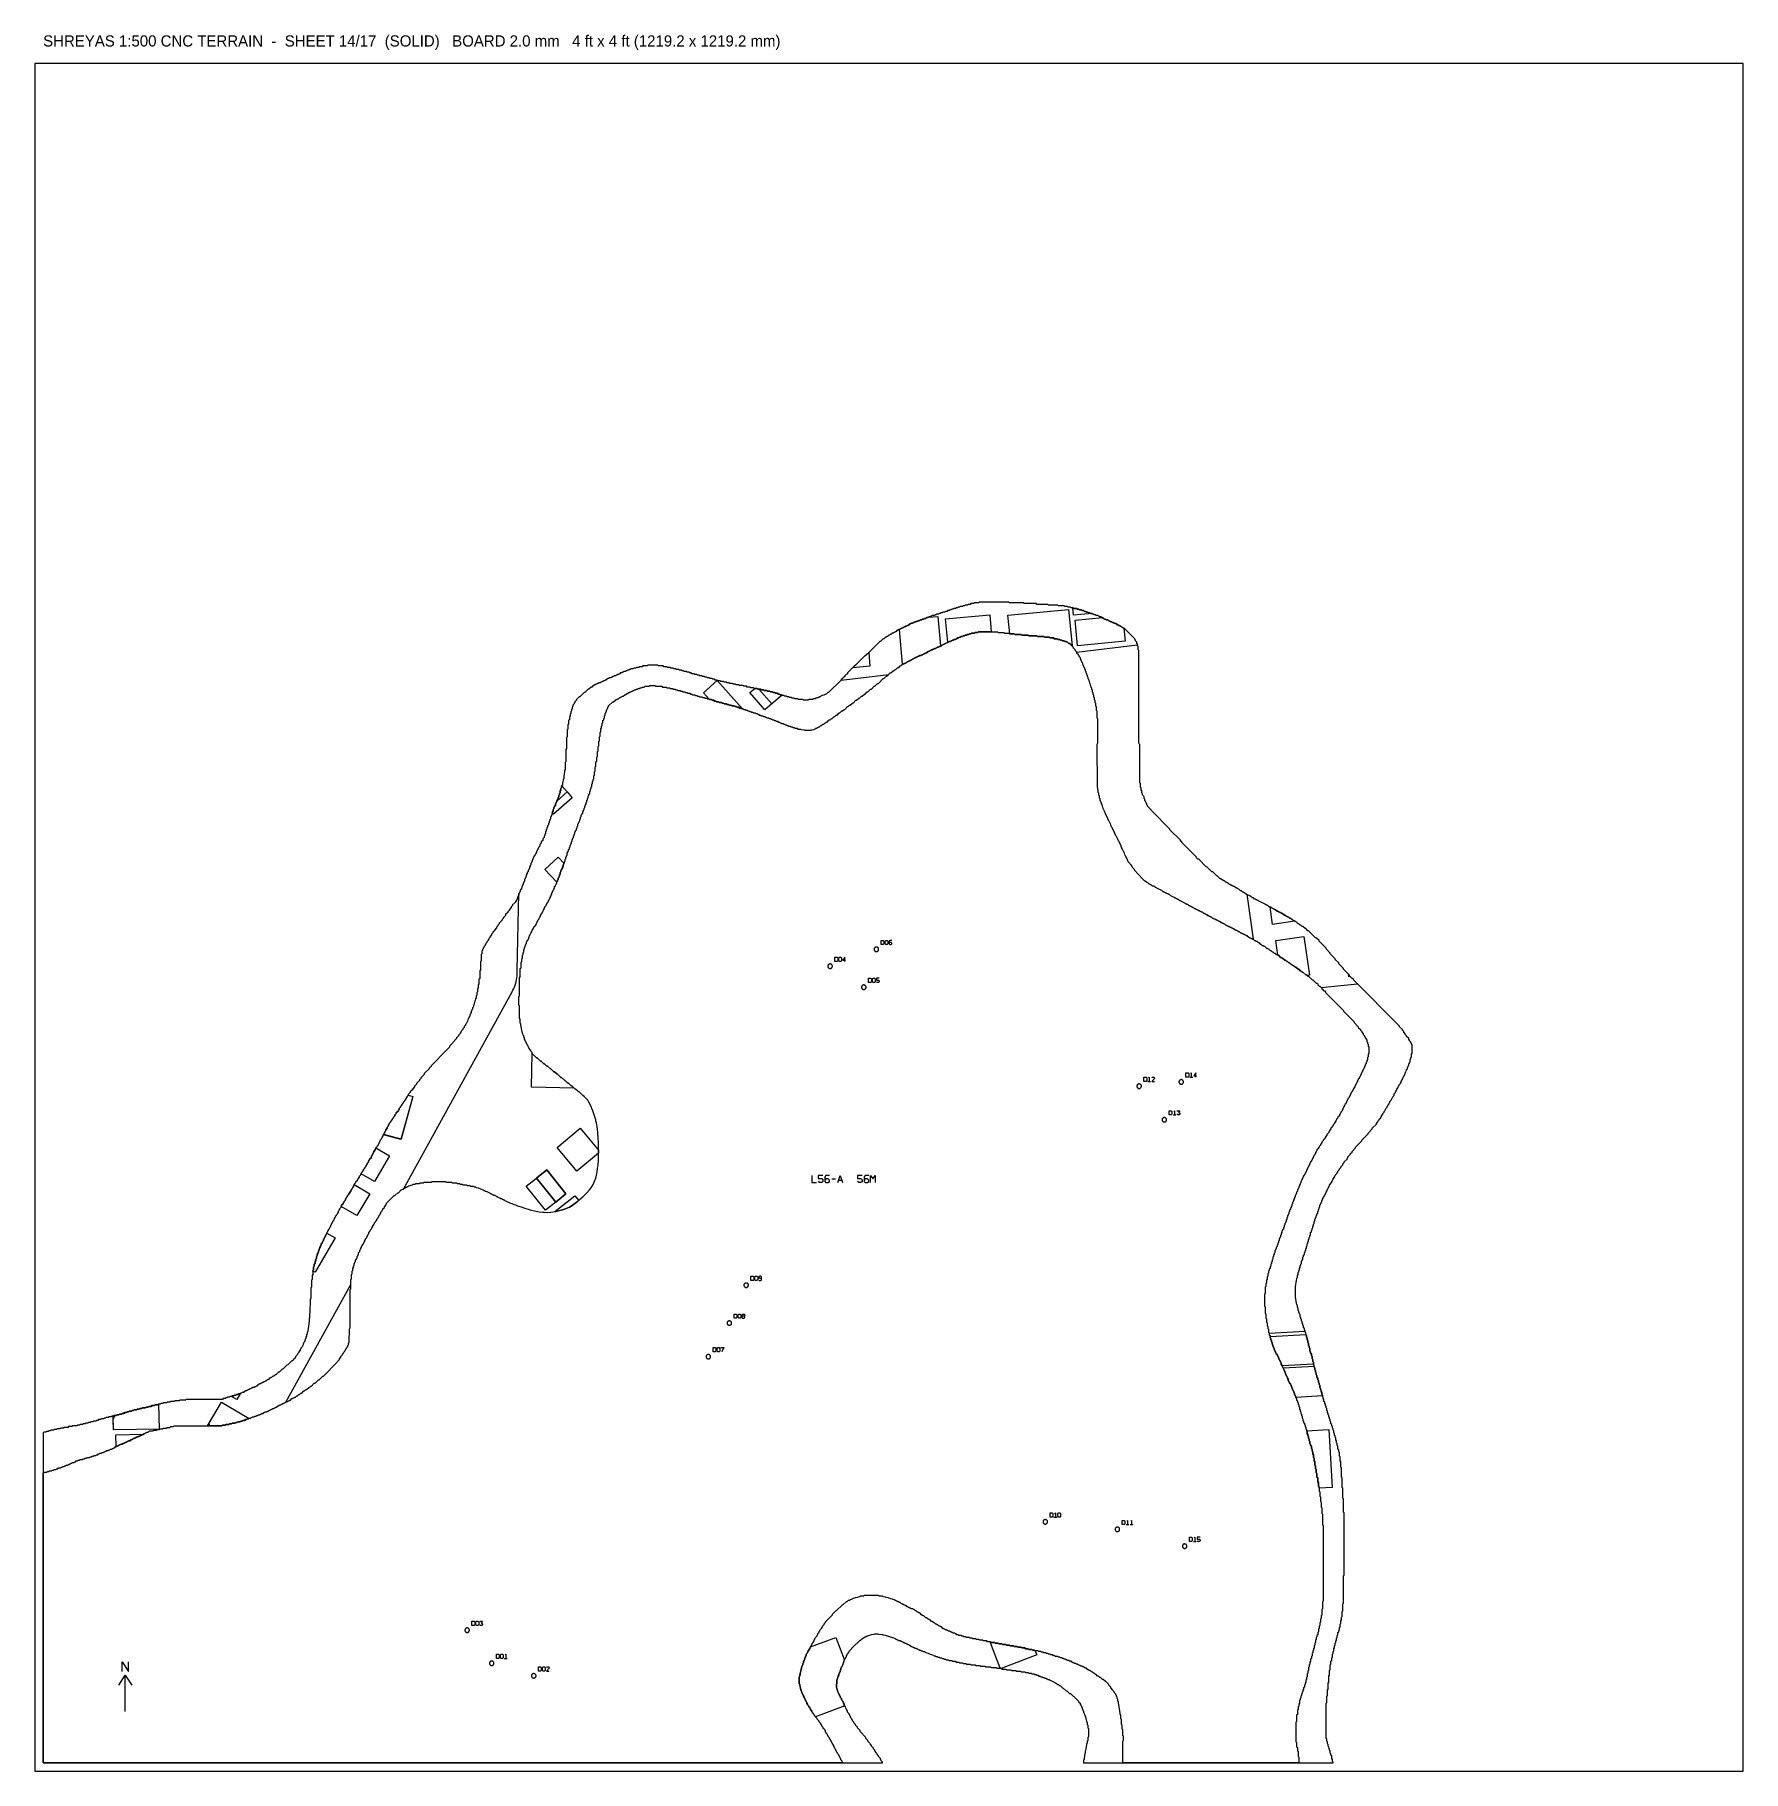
# Model space of a CAD drawing. Header units: millimetres. Extents: x 0 to 1219, y 0 to 1240.
import ezdxf

# ---------------------------------------------------------------- set-up
doc = ezdxf.new("R2010")
doc.units = ezdxf.units.MM
for name, color, linetype in [('CUT_DOWEL_3.2', 2, 'Continuous'), ('CUT_OUTER', 1, 'Continuous'), ('CUT_SOCKET_BLDG', 4, 'Continuous'), ('ENGRAVE_BLDG_BOX', 5, 'Continuous'), ('ENGRAVE_BLDG_FOOTPRINT', 8, 'Continuous'), ('ENGRAVE_NEXT', 3, 'Continuous'), ('ENGRAVE_NORTH', 2, 'Continuous'), ('ENGRAVE_SITE_BOUNDARY', 6, 'Continuous'), ('ENGRAVE_TEXT', 2, 'Continuous'), ('NOTES', 7, 'Continuous'), ('SHEET_EDGE', 7, 'Continuous')]:
    doc.layers.add(name, color=color, linetype=linetype)

msp = doc.modelspace()

# ---------------------------------------------------------------- texts
at = {"layer": 'NOTES'}
msp.add_text('SHREYAS 1:500 CNC TERRAIN  -  SHEET 14/17  (SOLID)   BOARD 2.0 mm   4 ft x 4 ft (1219.2 x 1219.2 mm)', height=8, dxfattribs=at).set_placement((6, 1231.2))

# ---------------------------------------------------------------- linework, layer by layer
at = {"layer": 'CUT_DOWEL_3.2'}
for points in [[(602.2, 586.7), (602.2, 586.9), (602.1, 587.1), (602.1, 587.3), (602, 587.5), (601.9, 587.7), (601.7, 587.8), (601.6, 588), (601.4, 588.1), (601.2, 588.2), (601, 588.2), (600.8, 588.3), (600.6, 588.3), (600.4, 588.3), (600.2, 588.2), (600, 588.2), (599.8, 588.1), (599.6, 588), (599.4, 587.8), (599.3, 587.7), (599.2, 587.5), (599.1, 587.3), (599, 587.1), (599, 586.9), (599, 586.7), (599, 586.5), (599, 586.3), (599.1, 586.1), (599.2, 585.9), (599.3, 585.7), (599.4, 585.6), (599.6, 585.4), (599.8, 585.3), (600, 585.2), (600.2, 585.1), (600.4, 585.1), (600.6, 585.1), (600.8, 585.1), (601, 585.1), (601.2, 585.2), (601.4, 585.3), (601.6, 585.4), (601.7, 585.6), (601.9, 585.7), (602, 585.9), (602.1, 586.1), (602.1, 586.3), (602.2, 586.5), (602.2, 586.7)], [(569.2, 574.7), (569.2, 574.9), (569.1, 575.1), (569.1, 575.3), (569, 575.5), (568.9, 575.7), (568.7, 575.8), (568.6, 576), (568.4, 576.1), (568.2, 576.2), (568, 576.2), (567.8, 576.3), (567.6, 576.3), (567.4, 576.3), (567.2, 576.2), (567, 576.2), (566.8, 576.1), (566.6, 576), (566.4, 575.8), (566.3, 575.7), (566.2, 575.5), (566.1, 575.3), (566, 575.1), (566, 574.9), (566, 574.7), (566, 574.5), (566, 574.3), (566.1, 574.1), (566.2, 573.9), (566.3, 573.7), (566.4, 573.6), (566.6, 573.4), (566.8, 573.3), (567, 573.2), (567.2, 573.1), (567.4, 573.1), (567.6, 573.1), (567.8, 573.1), (568, 573.1), (568.2, 573.2), (568.4, 573.3), (568.6, 573.4), (568.7, 573.6), (568.9, 573.7), (569, 573.9), (569.1, 574.1), (569.1, 574.3), (569.2, 574.5), (569.2, 574.7)], [(593.2, 559.7), (593.2, 559.9), (593.1, 560.1), (593.1, 560.3), (593, 560.5), (592.9, 560.7), (592.7, 560.8), (592.6, 561), (592.4, 561.1), (592.2, 561.2), (592, 561.2), (591.8, 561.3), (591.6, 561.3), (591.4, 561.3), (591.2, 561.2), (591, 561.2), (590.8, 561.1), (590.6, 561), (590.4, 560.8), (590.3, 560.7), (590.2, 560.5), (590.1, 560.3), (590, 560.1), (590, 559.9), (590, 559.7), (590, 559.5), (590, 559.3), (590.1, 559.1), (590.2, 558.9), (590.3, 558.7), (590.4, 558.6), (590.6, 558.4), (590.8, 558.3), (591, 558.2), (591.2, 558.1), (591.4, 558.1), (591.6, 558.1), (591.8, 558.1), (592, 558.1), (592.2, 558.2), (592.4, 558.3), (592.6, 558.4), (592.7, 558.6), (592.9, 558.7), (593, 558.9), (593.1, 559.1), (593.1, 559.3), (593.2, 559.5), (593.2, 559.7)], [(789.7, 489.1), (789.7, 489.3), (789.7, 489.5), (789.6, 489.7), (789.5, 489.9), (789.4, 490), (789.2, 490.2), (789.1, 490.3), (788.9, 490.5), (788.7, 490.5), (788.5, 490.6), (788.3, 490.7), (788.1, 490.7), (787.9, 490.7), (787.7, 490.6), (787.5, 490.5), (787.3, 490.5), (787.1, 490.3), (787, 490.2), (786.8, 490), (786.7, 489.9), (786.6, 489.7), (786.6, 489.5), (786.5, 489.3), (786.5, 489.1), (786.5, 488.9), (786.6, 488.7), (786.6, 488.5), (786.7, 488.3), (786.8, 488.1), (787, 487.9), (787.1, 487.8), (787.3, 487.7), (787.5, 487.6), (787.7, 487.5), (787.9, 487.5), (788.1, 487.5), (788.3, 487.5), (788.5, 487.5), (788.7, 487.6), (788.9, 487.7), (789.1, 487.8), (789.2, 487.9), (789.4, 488.1), (789.5, 488.3), (789.6, 488.5), (789.7, 488.7), (789.7, 488.9), (789.7, 489.1)], [(819.7, 492.1), (819.7, 492.3), (819.7, 492.5), (819.6, 492.7), (819.5, 492.9), (819.4, 493), (819.2, 493.2), (819.1, 493.3), (818.9, 493.5), (818.7, 493.5), (818.5, 493.6), (818.3, 493.7), (818.1, 493.7), (817.9, 493.7), (817.7, 493.6), (817.5, 493.5), (817.3, 493.5), (817.1, 493.3), (817, 493.2), (816.8, 493), (816.7, 492.9), (816.6, 492.7), (816.6, 492.5), (816.5, 492.3), (816.5, 492.1), (816.5, 491.9), (816.6, 491.7), (816.6, 491.5), (816.7, 491.3), (816.8, 491.1), (817, 490.9), (817.1, 490.8), (817.3, 490.7), (817.5, 490.6), (817.7, 490.5), (817.9, 490.5), (818.1, 490.5), (818.3, 490.5), (818.5, 490.5), (818.7, 490.6), (818.9, 490.7), (819.1, 490.8), (819.2, 490.9), (819.4, 491.1), (819.5, 491.3), (819.6, 491.5), (819.7, 491.7), (819.7, 491.9), (819.7, 492.1)], [(807.7, 465.1), (807.7, 465.3), (807.7, 465.5), (807.6, 465.7), (807.5, 465.9), (807.4, 466), (807.2, 466.2), (807.1, 466.3), (806.9, 466.5), (806.7, 466.5), (806.5, 466.6), (806.3, 466.7), (806.1, 466.7), (805.9, 466.7), (805.7, 466.6), (805.5, 466.5), (805.3, 466.5), (805.1, 466.3), (805, 466.2), (804.8, 466), (804.7, 465.9), (804.6, 465.7), (804.6, 465.5), (804.5, 465.3), (804.5, 465.1), (804.5, 464.9), (804.6, 464.7), (804.6, 464.5), (804.7, 464.3), (804.8, 464.1), (805, 463.9), (805.1, 463.8), (805.3, 463.7), (805.5, 463.6), (805.7, 463.5), (805.9, 463.5), (806.1, 463.5), (806.3, 463.5), (806.5, 463.5), (806.7, 463.6), (806.9, 463.7), (807.1, 463.8), (807.2, 463.9), (807.4, 464.1), (807.5, 464.3), (807.6, 464.5), (807.7, 464.7), (807.7, 464.9), (807.7, 465.1)], [(509.3, 347), (509.3, 347.2), (509.2, 347.4), (509.2, 347.6), (509.1, 347.8), (509, 347.9), (508.8, 348.1), (508.7, 348.2), (508.5, 348.3), (508.3, 348.4), (508.1, 348.5), (507.9, 348.5), (507.7, 348.6), (507.5, 348.5), (507.3, 348.5), (507.1, 348.4), (506.9, 348.3), (506.7, 348.2), (506.6, 348.1), (506.4, 347.9), (506.3, 347.8), (506.2, 347.6), (506.1, 347.4), (506.1, 347.2), (506.1, 347), (506.1, 346.7), (506.1, 346.5), (506.2, 346.3), (506.3, 346.2), (506.4, 346), (506.6, 345.8), (506.7, 345.7), (506.9, 345.6), (507.1, 345.5), (507.3, 345.4), (507.5, 345.4), (507.7, 345.4), (507.9, 345.4), (508.1, 345.4), (508.3, 345.5), (508.5, 345.6), (508.7, 345.7), (508.8, 345.8), (509, 346), (509.1, 346.2), (509.2, 346.3), (509.2, 346.5), (509.3, 346.7), (509.3, 347)], [(497.3, 320), (497.3, 320.2), (497.2, 320.4), (497.2, 320.6), (497.1, 320.8), (497, 320.9), (496.8, 321.1), (496.7, 321.2), (496.5, 321.3), (496.3, 321.4), (496.1, 321.5), (495.9, 321.5), (495.7, 321.6), (495.5, 321.5), (495.3, 321.5), (495.1, 321.4), (494.9, 321.3), (494.7, 321.2), (494.6, 321.1), (494.4, 320.9), (494.3, 320.8), (494.2, 320.6), (494.1, 320.4), (494.1, 320.2), (494.1, 320), (494.1, 319.7), (494.1, 319.5), (494.2, 319.3), (494.3, 319.2), (494.4, 319), (494.6, 318.8), (494.7, 318.7), (494.9, 318.6), (495.1, 318.5), (495.3, 318.4), (495.5, 318.4), (495.7, 318.4), (495.9, 318.4), (496.1, 318.4), (496.3, 318.5), (496.5, 318.6), (496.7, 318.7), (496.8, 318.8), (497, 319), (497.1, 319.2), (497.2, 319.3), (497.2, 319.5), (497.3, 319.7), (497.3, 320)], [(482.3, 296), (482.3, 296.2), (482.2, 296.4), (482.2, 296.6), (482.1, 296.8), (482, 296.9), (481.8, 297.1), (481.7, 297.2), (481.5, 297.3), (481.3, 297.4), (481.1, 297.5), (480.9, 297.5), (480.7, 297.6), (480.5, 297.5), (480.3, 297.5), (480.1, 297.4), (479.9, 297.3), (479.7, 297.2), (479.6, 297.1), (479.4, 296.9), (479.3, 296.8), (479.2, 296.6), (479.1, 296.4), (479.1, 296.2), (479.1, 296), (479.1, 295.7), (479.1, 295.5), (479.2, 295.3), (479.3, 295.2), (479.4, 295), (479.6, 294.8), (479.7, 294.7), (479.9, 294.6), (480.1, 294.5), (480.3, 294.4), (480.5, 294.4), (480.7, 294.4), (480.9, 294.4), (481.1, 294.4), (481.3, 294.5), (481.5, 294.6), (481.7, 294.7), (481.8, 294.8), (482, 295), (482.1, 295.2), (482.2, 295.3), (482.2, 295.5), (482.3, 295.7), (482.3, 296)], [(722.7, 178.1), (722.7, 178.3), (722.6, 178.5), (722.6, 178.7), (722.5, 178.9), (722.4, 179.1), (722.2, 179.2), (722.1, 179.4), (721.9, 179.5), (721.7, 179.6), (721.5, 179.6), (721.3, 179.7), (721.1, 179.7), (720.9, 179.7), (720.7, 179.6), (720.5, 179.6), (720.3, 179.5), (720.1, 179.4), (720, 179.2), (719.8, 179.1), (719.7, 178.9), (719.6, 178.7), (719.5, 178.5), (719.5, 178.3), (719.5, 178.1), (719.5, 177.9), (719.5, 177.7), (719.6, 177.5), (719.7, 177.3), (719.8, 177.1), (720, 177), (720.1, 176.8), (720.3, 176.7), (720.5, 176.6), (720.7, 176.5), (720.9, 176.5), (721.1, 176.5), (721.3, 176.5), (721.5, 176.5), (721.7, 176.6), (721.9, 176.7), (722.1, 176.8), (722.2, 177), (722.4, 177.1), (722.5, 177.3), (722.6, 177.5), (722.6, 177.7), (722.7, 177.9), (722.7, 178.1)], [(774.2, 172.7), (774.2, 172.9), (774.1, 173.1), (774.1, 173.3), (774, 173.5), (773.8, 173.7), (773.7, 173.8), (773.6, 174), (773.4, 174.1), (773.2, 174.2), (773, 174.2), (772.8, 174.3), (772.6, 174.3), (772.4, 174.3), (772.2, 174.2), (772, 174.2), (771.8, 174.1), (771.6, 174), (771.4, 173.8), (771.3, 173.7), (771.2, 173.5), (771.1, 173.3), (771, 173.1), (771, 172.9), (771, 172.7), (771, 172.5), (771, 172.3), (771.1, 172.1), (771.2, 171.9), (771.3, 171.7), (771.4, 171.6), (771.6, 171.4), (771.8, 171.3), (772, 171.2), (772.2, 171.1), (772.4, 171.1), (772.6, 171.1), (772.8, 171.1), (773, 171.1), (773.2, 171.2), (773.4, 171.3), (773.6, 171.4), (773.7, 171.6), (773.8, 171.7), (774, 171.9), (774.1, 172.1), (774.1, 172.3), (774.2, 172.5), (774.2, 172.7)], [(822.2, 160.7), (822.2, 160.9), (822.1, 161.1), (822.1, 161.3), (822, 161.5), (821.8, 161.7), (821.7, 161.8), (821.6, 162), (821.4, 162.1), (821.2, 162.2), (821, 162.2), (820.8, 162.3), (820.6, 162.3), (820.4, 162.3), (820.2, 162.2), (820, 162.2), (819.8, 162.1), (819.6, 162), (819.4, 161.8), (819.3, 161.7), (819.2, 161.5), (819.1, 161.3), (819, 161.1), (819, 160.9), (819, 160.7), (819, 160.5), (819, 160.3), (819.1, 160.1), (819.2, 159.9), (819.3, 159.7), (819.4, 159.6), (819.6, 159.4), (819.8, 159.3), (820, 159.2), (820.2, 159.1), (820.4, 159.1), (820.6, 159.1), (820.8, 159.1), (821, 159.1), (821.2, 159.2), (821.4, 159.3), (821.6, 159.4), (821.7, 159.6), (821.8, 159.7), (822, 159.9), (822.1, 160.1), (822.1, 160.3), (822.2, 160.5), (822.2, 160.7)], [(310.2, 100.7), (310.2, 100.9), (310.1, 101.1), (310.1, 101.3), (310, 101.5), (309.8, 101.7), (309.7, 101.8), (309.6, 102), (309.4, 102.1), (309.2, 102.2), (309, 102.2), (308.8, 102.3), (308.6, 102.3), (308.4, 102.3), (308.2, 102.2), (308, 102.2), (307.8, 102.1), (307.6, 102), (307.4, 101.8), (307.3, 101.7), (307.2, 101.5), (307.1, 101.3), (307, 101.1), (307, 100.9), (307, 100.7), (307, 100.5), (307, 100.3), (307.1, 100.1), (307.2, 99.9), (307.3, 99.7), (307.4, 99.6), (307.6, 99.4), (307.8, 99.3), (308, 99.2), (308.2, 99.1), (308.4, 99.1), (308.6, 99.1), (308.8, 99.1), (309, 99.1), (309.2, 99.2), (309.4, 99.3), (309.6, 99.4), (309.7, 99.6), (309.8, 99.7), (310, 99.9), (310.1, 100.1), (310.1, 100.3), (310.2, 100.5), (310.2, 100.7)], [(327.7, 77.1), (327.7, 77.3), (327.6, 77.5), (327.6, 77.7), (327.5, 77.9), (327.4, 78.1), (327.2, 78.2), (327.1, 78.4), (326.9, 78.5), (326.7, 78.6), (326.5, 78.6), (326.3, 78.7), (326.1, 78.7), (325.9, 78.7), (325.7, 78.6), (325.5, 78.6), (325.3, 78.5), (325.1, 78.4), (325, 78.2), (324.8, 78.1), (324.7, 77.9), (324.6, 77.7), (324.5, 77.5), (324.5, 77.3), (324.5, 77.1), (324.5, 76.9), (324.5, 76.7), (324.6, 76.5), (324.7, 76.3), (324.8, 76.1), (325, 76), (325.1, 75.8), (325.3, 75.7), (325.5, 75.6), (325.7, 75.6), (325.9, 75.5), (326.1, 75.5), (326.3, 75.5), (326.5, 75.6), (326.7, 75.6), (326.9, 75.7), (327.1, 75.8), (327.2, 76), (327.4, 76.1), (327.5, 76.3), (327.6, 76.5), (327.6, 76.7), (327.7, 76.9), (327.7, 77.1)], [(357.7, 68.1), (357.7, 68.3), (357.6, 68.5), (357.6, 68.7), (357.5, 68.9), (357.4, 69.1), (357.2, 69.2), (357.1, 69.4), (356.9, 69.5), (356.7, 69.6), (356.5, 69.6), (356.3, 69.7), (356.1, 69.7), (355.9, 69.7), (355.7, 69.6), (355.5, 69.6), (355.3, 69.5), (355.1, 69.4), (355, 69.2), (354.8, 69.1), (354.7, 68.9), (354.6, 68.7), (354.5, 68.5), (354.5, 68.3), (354.5, 68.1), (354.5, 67.9), (354.5, 67.7), (354.6, 67.5), (354.7, 67.3), (354.8, 67.1), (355, 67), (355.1, 66.8), (355.3, 66.7), (355.5, 66.6), (355.7, 66.6), (355.9, 66.5), (356.1, 66.5), (356.3, 66.5), (356.5, 66.6), (356.7, 66.6), (356.9, 66.7), (357.1, 66.8), (357.2, 67), (357.4, 67.1), (357.5, 67.3), (357.6, 67.5), (357.6, 67.7), (357.7, 67.9), (357.7, 68.1)]]:
    msp.add_lwpolyline(points, close=True, dxfattribs=at)
at = {"layer": 'CUT_OUTER'}
msp.add_lwpolyline([(6, 6), (605, 6), (605, 6.5), (604, 7.5), (604, 8), (603.5, 8.5), (603.5, 9), (602.1, 10.5), (602, 11), (601.5, 11.5), (601.5, 12), (600.6, 13), (600.5, 13.5), (599.6, 14.5), (599.5, 15), (598.6, 16), (598.5, 16.5), (597.1, 18), (597, 18.5), (596.1, 19.5), (596, 20), (594.6, 21.5), (594.5, 22), (593.1, 23.5), (593, 24.1), (591.1, 26), (591, 26.6), (589.1, 28.5), (589, 29.1), (587.1, 31), (587.1, 31.5), (585.6, 33), (585.6, 33.5), (584.6, 34.5), (584.5, 35.1), (583.6, 36), (583.6, 36.5), (583.1, 37), (583.1, 37.5), (582.1, 38.5), (582.1, 39), (581.6, 39.5), (581.6, 40), (581.1, 40.5), (581.1, 41), (580.2, 42), (580.1, 43), (579.2, 44), (579.1, 44.5), (578.7, 45), (578.6, 46), (577.7, 47), (577.6, 48), (577.2, 48.5), (577.1, 49), (576.7, 49.5), (576.6, 50), (576.5, 50.2), (575.7, 51), (575.6, 52), (574.8, 53), (574.7, 53.5), (574.3, 54), (574.2, 54.5), (573.8, 55), (573.7, 55.5), (573.3, 56), (573.2, 57), (572.8, 57.5), (572.7, 58.5), (572.4, 59), (572.2, 60), (572.3, 64.5), (572.4, 65), (572.7, 65.5), (572.9, 66.5), (573.2, 67), (573.3, 68), (573.7, 68.5), (573.8, 69.5), (574.2, 70), (574.3, 70.5), (574.7, 71), (574.8, 72), (575.2, 72.5), (575.3, 73.5), (575.7, 74), (575.8, 74.5), (576.2, 75), (576.3, 75.5), (576.7, 76), (576.8, 77), (577.2, 77.5), (577.4, 78.5), (577.7, 79), (577.8, 79.5), (578.2, 80), (578.3, 80.5), (578.7, 81), (578.8, 81.5), (579.2, 82), (579.3, 82.5), (579.7, 83), (579.9, 83.5), (580.7, 84.5), (580.9, 85), (581.7, 86), (581.9, 86.5), (583.8, 88.5), (588.5, 93.1), (589, 93.6), (589.5, 93.7), (589.8, 94), (591, 95), (591.5, 95.2), (592.5, 96), (593, 96.2), (593.5, 96.3), (594, 96.6), (594.5, 96.7), (595, 97), (596, 97.2), (597, 97.7), (599, 97.8), (599.5, 98), (600.5, 98.2), (601.5, 98), (602, 97.8), (604.5, 97.7), (605, 97.6), (605.5, 97.3), (607, 97.2), (607.5, 96.8), (608.5, 96.7), (609, 96.4), (610, 96.2), (610.5, 95.9), (611.5, 95.8), (612, 95.4), (613, 95.3), (613.5, 94.9), (614, 94.8), (614.5, 94.4), (615, 94.3), (615.5, 93.9), (616, 93.8), (616.5, 93.4), (617.5, 93.3), (618, 92.9), (618.5, 92.8), (619, 92.4), (619.5, 92.3), (620, 91.9), (620.5, 91.9), (621, 91.4), (621.5, 91.4), (622, 90.9), (622.5, 90.9), (623, 90.4), (623.5, 90.4), (624, 89.9), (624.5, 89.9), (625, 89.4), (625.5, 89.4), (626, 88.9), (626.5, 88.9), (627, 88.4), (627.5, 88.4), (628, 87.9), (629, 87.9), (629.4, 87.5), (630, 87.4), (630.5, 86.9), (631, 86.9), (631.5, 86.5), (632, 86.4), (632.5, 86), (633.5, 85.9), (634, 85.5), (635, 85.4), (635.4, 85), (636, 84.9), (636.5, 84.5), (637.5, 84.4), (637.9, 84), (638.5, 83.9), (639, 83.5), (640, 83.4), (640.5, 83), (641.5, 82.9), (641.9, 82.5), (642.5, 82.4), (643, 82), (644, 81.9), (644.5, 81.5), (645.5, 81.4), (646, 81), (647, 81), (647.5, 80.5), (648.5, 80.5), (649, 80), (650, 80), (650.5, 79.5), (652, 79.5), (652.5, 79), (654.5, 79), (655, 78.5), (657, 78.5), (657.5, 78), (659.5, 78), (660, 77.5), (662, 77.5), (662.5, 77), (664.5, 77), (665, 76.5), (667.5, 76.5), (668, 76), (671, 76), (671.5, 75.5), (674.5, 75.5), (675, 75), (678, 75), (678.5, 74.5), (682, 74.5), (682.5, 74), (686, 74), (686.5, 73.5), (689.5, 73.5), (690, 73), (693, 73), (693.5, 72.5), (696.5, 72.5), (697, 72), (700, 72), (700.5, 71.5), (703.5, 71.5), (704, 71), (706.5, 71), (707, 70.5), (709, 70.5), (709.5, 70), (711, 70), (711.5, 69.5), (713, 69.5), (713.5, 69), (714.5, 69), (715, 68.5), (716, 68.5), (716.5, 68), (717.5, 68), (718, 67.5), (719, 67.5), (719.5, 67), (720.5, 66.9), (720.9, 66.5), (721.5, 66.5), (722, 66), (722.5, 66), (723, 65.5), (724, 65.4), (724.5, 65), (725, 64.9), (725.5, 64.5), (726, 64.4), (726.5, 64), (727, 63.9), (727.5, 63.5), (728, 63.4), (728.5, 63), (729, 62.9), (730, 62), (730.5, 61.9), (731.5, 61), (732, 60.9), (733.5, 59.5), (734, 59.4), (736, 57.5), (736.5, 57.4), (738.5, 55.5), (739, 55.4), (741, 53.5), (741.5, 53.4), (744.9, 50), (744.9, 49.5), (745.9, 48.5), (745.9, 48), (746.4, 47.5), (746.4, 47), (746.9, 46.5), (746.9, 46), (747.4, 45.5), (747.5, 44.5), (747.9, 44), (748, 43.4), (748.4, 43), (748.5, 42), (748.9, 41.5), (749, 40.5), (749.4, 40), (749.5, 39.4), (749.9, 39), (750, 37.5), (750.4, 37), (750.5, 35.5), (750.9, 35), (751, 33.5), (751.4, 33), (751.5, 31), (751.9, 30.5), (751.9, 25), (751.9, 24.5), (751.5, 24), (751.4, 22), (751, 21.5), (750.9, 20), (750.5, 19.5), (750.4, 17), (750, 16.5), (749.9, 14.5), (749.5, 14), (749.4, 12), (749, 11.5), (748.9, 8.5), (748.5, 8), (748.5, 6), (926.5, 6), (926.5, 6.5), (926, 7), (926, 8.5), (925.5, 9), (925.5, 11), (925, 11.5), (925, 12.5), (924.5, 13), (924.5, 14.5), (924, 15), (924, 16), (923.5, 16.5), (923.5, 17.5), (923, 18), (923, 19), (922.5, 19.5), (922.5, 21), (922, 21.5), (922, 23), (921.5, 23.5), (921.5, 48.5), (922, 49), (922, 53.5), (922.5, 54), (922.5, 58), (923, 58.5), (923, 63), (923.5, 63.5), (923.5, 68), (924, 68.5), (924, 72), (924.5, 72.5), (924.5, 76), (925, 76.5), (925, 78.5), (925.5, 79), (925.5, 81), (926, 81.5), (926, 83.5), (926.5, 84), (926.5, 85.5), (927, 86), (927, 87.5), (927.5, 88), (927.5, 89.5), (928, 90), (928, 91.5), (928.5, 92), (928.5, 93), (929, 93.5), (929, 95), (929.5, 95.5), (929.5, 97), (930, 97.5), (930, 99), (930.5, 99.5), (930.5, 100.5), (931, 101), (931, 102.5), (931.5, 103), (931.5, 105), (932, 105.5), (932, 107.5), (932.5, 108), (932.5, 110), (933, 110.5), (933, 114), (933.5, 114.5), (933.5, 119.5), (934, 120), (934, 139.5), (934.5, 140), (934.5, 184.5), (934, 185), (934, 194.5), (933.5, 195), (933.5, 202), (933, 202.5), (933, 209.5), (932.5, 210), (932.5, 216.5), (932, 217), (932, 221), (931.5, 221.5), (931.5, 224.5), (931, 225), (931, 227.5), (930.5, 228), (930.5, 229.5), (930, 230), (930, 232), (929.5, 232.5), (929.5, 234), (929, 234.5), (929, 236), (928.5, 236.5), (928.5, 238), (928, 238.5), (928, 239.5), (927.5, 240), (927.5, 241), (927, 241.5), (927, 243), (926.5, 243.5), (926.5, 244.5), (926, 245), (926, 246), (925.5, 246.5), (925.5, 247.5), (925, 248), (925, 249.5), (924.5, 250), (924.5, 251), (924, 251.5), (924, 252.5), (923.5, 253), (923.5, 254), (923, 254.5), (923, 255.5), (922.5, 256), (922.5, 257), (922, 257.5), (922, 259), (921.5, 259.5), (921.5, 260.5), (921, 261), (921, 262), (920.5, 262.5), (920.5, 263.5), (920, 264), (920, 265.5), (919.5, 266), (919.5, 267), (919, 267.5), (919, 268.5), (918.5, 269), (918.5, 270.5), (918, 271), (918, 272), (917.5, 272.5), (917.5, 273.5), (917, 274), (917, 275.5), (916.5, 276), (916.5, 277), (916, 277.5), (916, 279), (915.5, 279.5), (915.5, 280.5), (915, 281), (915, 282.5), (914.5, 283), (914.5, 284.5), (914, 285), (914, 286), (913.5, 286.5), (913.5, 288), (913, 288.5), (913, 290), (912.5, 290.5), (912.5, 292), (912, 292.5), (912, 294), (911.5, 294.5), (911.5, 296), (911, 296.5), (911, 298), (910.5, 298.5), (910.5, 299.5), (910, 300), (910, 302), (909.5, 302.5), (909.5, 303.5), (909, 304), (909, 305.5), (908.5, 306), (908.5, 307.5), (908, 308), (908, 309.5), (907.5, 310), (907.5, 311), (907, 311.5), (907, 313), (906.5, 313.5), (906.5, 314.5), (906, 315), (906, 316), (905.5, 316.5), (905.5, 318), (905, 318.5), (905, 319.5), (904.5, 320), (904.5, 321), (904, 321.5), (904, 322.5), (903.5, 323), (903.5, 324), (903, 324.5), (903, 326), (902.5, 326.5), (902.5, 327), (902, 327.5), (902, 328.5), (901.6, 329), (901.5, 330.5), (901.1, 331), (901, 332.5), (900.6, 333), (900.5, 334.5), (900.1, 335), (900, 337.5), (899.6, 338), (899.6, 346.5), (900, 347), (900.1, 349.5), (900.5, 350), (900.6, 352), (901, 352.5), (901.1, 354), (901.5, 354.5), (901.6, 356), (902, 356.5), (902, 357.5), (902.5, 358), (902.5, 359), (903, 359.5), (903, 361), (903.5, 361.5), (903.5, 362), (904, 362.5), (904, 364), (904.5, 364.5), (904.5, 365), (905, 365.5), (905, 367), (905.5, 367.5), (905.5, 368.5), (906, 369), (906, 370), (906.5, 370.5), (906.5, 371.5), (907, 372), (907, 373), (907.5, 373.5), (907.5, 374.5), (908, 375), (908, 376.5), (908.5, 377), (908.5, 378), (909, 378.5), (909, 379.5), (909.5, 380), (909.5, 381), (910, 381.5), (910, 382.5), (910.5, 383), (910.5, 384.5), (911, 385), (911, 386), (911.5, 386.5), (911.5, 387.5), (912, 388), (912, 389), (912.5, 389.5), (912.5, 390.5), (913, 391), (913, 392.5), (913.5, 393), (913.5, 394), (914, 394.5), (914, 395), (914.5, 395.5), (914.5, 396.5), (915, 397), (915, 398), (915.5, 398.5), (915.5, 399.5), (916, 400), (916, 401), (916.5, 401.5), (916.5, 402.5), (917, 403), (917, 404), (917.5, 404.5), (917.5, 405), (918, 405.5), (918, 406), (918.5, 406.5), (918.5, 407.5), (919, 408), (919, 408.5), (919.5, 409), (919.5, 409.5), (920, 410), (920, 410.5), (920.5, 411), (920.5, 411.5), (921, 412), (921, 412.5), (921.5, 413), (921.5, 413.5), (922, 414), (922, 414.5), (922.5, 415), (922.5, 415.5), (923, 416), (923, 416.5), (923.5, 417), (923.5, 417.5), (924, 418), (924, 418.5), (925, 419.5), (925, 420), (925.5, 420.5), (925.5, 421), (926, 421.5), (926, 422), (926.5, 422.5), (926.5, 423), (927.5, 424), (927.5, 424.5), (928, 425), (928, 425.5), (929.5, 427), (929.5, 427.5), (930, 428), (930, 428.5), (931, 429.5), (931, 430), (932, 431), (932, 431.5), (933.5, 433), (933.5, 433.5), (934.5, 434.5), (934.5, 435), (936.5, 437), (936.5, 437.5), (937, 438), (937, 438.5), (939, 440.5), (939, 441), (940, 442), (940, 442.5), (942.5, 445), (942.5, 445.5), (947, 450), (947, 450.5), (951.5, 455), (951.5, 455.5), (954.5, 458.5), (954.5, 459), (957.5, 462), (957.5, 462.5), (958.5, 463.5), (958.5, 464), (959.5, 465), (959.5, 465.5), (960.5, 466.5), (960.5, 467), (961, 467.5), (961.1, 468), (962, 469), (962.1, 469.5), (963, 470.5), (963, 471), (963.5, 471.5), (963.6, 472), (964, 472.5), (964.1, 473), (965, 474), (965.1, 474.5), (965.5, 475), (965.6, 475.5), (966.5, 476.5), (966.6, 477), (967, 477.5), (967.1, 478), (968, 479), (968.1, 479.5), (968.5, 480), (968.6, 480.5), (969, 481), (969.1, 481.5), (970, 482.5), (970.1, 483.5), (971, 484.5), (971.1, 485), (971.5, 485.5), (971.6, 486), (972, 486.5), (972.1, 487), (973, 488), (973.1, 489), (974, 490), (974.1, 490.5), (974.5, 491), (974.6, 491.5), (975, 492), (975.1, 492.5), (975.5, 493), (975.6, 493.5), (976, 494), (976.1, 494.5), (976.5, 495), (976.6, 495.5), (977, 496), (977.1, 496.5), (977.5, 497), (977.6, 497.5), (978, 498), (978, 498.5), (978.5, 499), (978.6, 500), (979, 500.4), (979, 501), (979.5, 501.5), (979.6, 502.5), (980, 502.9), (980, 503.5), (980.5, 504), (980.5, 505), (981, 505.5), (981, 506), (981.5, 506.5), (981.5, 508), (982, 508.5), (982, 509.5), (982.5, 510), (982.5, 512), (983, 512.5), (983, 518.5), (982.5, 519), (982.5, 519.5), (982, 520), (982, 520.5), (981, 521.5), (981, 522), (980.5, 522.5), (980.5, 523), (979, 524.5), (979, 525), (978, 526), (978, 526.5), (977, 527.5), (977, 528), (976, 529), (976, 529.5), (974, 531.5), (974, 532), (941, 565), (941, 565.5), (940.5, 566), (940, 566), (938, 568), (938, 568.5), (934, 572.5), (934, 573), (930.5, 576.5), (930.5, 577), (928, 579.5), (928, 580), (924.5, 583.5), (924.5, 584), (921.5, 587), (921.5, 587.5), (916.5, 592.5), (916.5, 593), (915, 594.5), (914.5, 595), (914, 595), (909, 600), (908.5, 600), (907, 601.5), (906.5, 601.5), (905, 603), (904.5, 603), (903.5, 604), (903, 604), (902, 605), (901.5, 605), (900, 606.5), (899.5, 606.5), (899, 607), (898.5, 607), (897.5, 608), (897, 608), (896, 609), (895.5, 609), (894.5, 610), (894, 610), (893.5, 610.5), (893, 610.5), (892.5, 611), (892, 611), (891.5, 611.5), (891, 611.6), (890, 612.5), (889.5, 612.5), (889, 613), (888.5, 613.1), (888, 613.5), (887.5, 613.6), (887, 614), (886.5, 614.1), (885.5, 615), (885, 615.1), (884.5, 615.5), (884, 615.6), (883.5, 616), (883, 616.1), (882.5, 616.5), (882, 616.6), (881.5, 617), (881, 617.1), (880, 618), (879.5, 618.1), (879, 618.5), (878.5, 618.6), (878, 619), (877.5, 619.1), (877, 619.5), (876.5, 619.6), (876, 620), (875.5, 620.1), (875, 620.5), (874.5, 620.6), (874, 621), (873.5, 621.1), (873, 621.5), (872.5, 621.6), (872, 622), (871.5, 622.1), (871, 622.5), (870.5, 622.6), (869.6, 623.5), (869, 623.6), (868.5, 624), (868, 624.1), (867, 625), (866.5, 625.1), (866, 625.5), (865.5, 625.6), (865, 626.1), (864.5, 626.1), (863.5, 627), (863, 627.1), (862.5, 627.6), (862, 627.6), (861.1, 628.5), (860.5, 628.6), (859.5, 629.5), (859, 629.6), (858.5, 630.1), (858, 630.1), (857.5, 630.6), (857, 630.6), (856, 631.6), (855.5, 631.6), (855, 632.1), (854.5, 632.1), (854, 632.6), (853.5, 632.6), (853, 633.1), (852.5, 633.1), (851.5, 634.1), (851, 634.1), (850.5, 634.6), (850, 634.6), (849, 635.6), (848.5, 635.6), (848, 636.1), (847.5, 636.1), (846.5, 637.1), (846, 637.1), (844.1, 639), (843.5, 639.1), (840.6, 642), (840, 642.1), (836.6, 645.5), (836, 645.6), (830.6, 651), (830, 651.1), (829.1, 652), (829, 652.6), (818.6, 663), (818.5, 663.6), (818, 663.6), (817.6, 664), (817.5, 664.6), (810.1, 672), (810, 672.6), (797.1, 685.5), (797, 686.1), (796.5, 686.1), (796.1, 686.5), (796, 687.1), (794.1, 689), (794.1, 689.5), (793.6, 690), (793.6, 690.5), (793.1, 691), (793.1, 691.5), (792.6, 692), (792.6, 692.5), (792.1, 693), (792.1, 694), (791.6, 694.5), (791.6, 695.5), (791.1, 696), (791, 696.6), (790.6, 697), (790.6, 698), (790.1, 698.5), (790.1, 700), (789.6, 700.5), (789.6, 702), (789.1, 702.5), (789, 705), (788.6, 705.5), (788.6, 706), (788.5, 733), (788.1, 733.5), (788, 734.5), (788, 800), (787.5, 800.5), (787.5, 803), (787, 803.5), (787, 804.5), (786.5, 805), (786.5, 806), (785.5, 807), (785.5, 807.5), (785, 808), (785, 808.5), (777.5, 816), (777, 816), (776.5, 816.5), (776, 816.5), (775, 817.5), (774.5, 817.5), (774, 818), (773.5, 818), (773, 818.5), (772.5, 818.5), (772, 819), (771.5, 819), (771, 819.5), (770, 819.5), (769.5, 820), (769, 820), (768.5, 820.5), (768, 820.5), (767.5, 821), (767, 821), (766.5, 821.5), (766, 821.5), (765.5, 822), (764.5, 822), (764, 822.5), (763.5, 822.5), (763, 823), (762.5, 823), (762, 823.5), (761.5, 823.5), (761, 824), (760, 824), (759.5, 824.5), (759, 824.5), (758.5, 825), (757.5, 825), (757, 825.5), (756, 825.5), (755.5, 826), (755, 826), (754.5, 826.5), (753.5, 826.5), (753, 827), (752, 827), (751.5, 827.5), (750.5, 827.5), (750, 828), (749, 828), (748.5, 828.5), (747.5, 828.5), (747, 829), (745.5, 829), (745, 829.5), (744, 829.5), (743.5, 830), (741.5, 830), (741, 830.5), (739.5, 830.5), (739, 831), (737.5, 831), (737, 831.5), (735, 831.5), (734.5, 832), (730.5, 832), (730, 832.5), (723.5, 832.5), (723, 833), (715, 833), (714.5, 833.5), (706, 833.5), (705.5, 834), (695.5, 834), (695, 834.5), (674, 834.5), (673.5, 834), (670.5, 834), (670, 833.5), (668, 833.5), (667.5, 833), (666, 833), (665.5, 832.5), (664, 832.5), (663.5, 832), (662.5, 832), (662, 831.5), (660.5, 831.5), (660, 831), (659, 831), (658.5, 830.5), (657.5, 830.5), (657, 830), (656, 830), (655.5, 829.5), (654.5, 829.5), (654, 829), (653, 829), (652.5, 828.5), (651.5, 828.5), (651, 828), (650, 828), (649.5, 827.5), (648, 827.5), (647.5, 827), (646.5, 827), (646, 826.5), (645.5, 826.5), (645, 826), (643.5, 826), (643, 825.5), (642.5, 825.5), (642, 825), (640.5, 825), (640, 824.5), (639.5, 824.5), (639, 824), (638, 824), (637.5, 823.5), (636.5, 823.5), (636, 823), (635, 823), (634.5, 822.5), (633.5, 822.5), (633, 822), (632, 822), (631.5, 821.5), (631, 821.5), (630.5, 821), (629.5, 821), (629, 820.5), (628, 820.5), (627.5, 820), (627, 820), (626.5, 819.5), (625.5, 819.5), (625, 819), (624.5, 819), (624, 818.5), (623.5, 818.5), (623, 818), (622.5, 818), (622, 817.5), (621.5, 817.5), (621, 817), (620.5, 817), (620, 816.5), (619.5, 816.5), (619, 816), (618.5, 816), (618, 815.5), (617.5, 815.5), (617, 815), (616.5, 815), (616, 814.5), (615.5, 814.5), (614.5, 813.5), (614, 813.5), (613.5, 813), (613, 813), (612.5, 812.5), (612, 812.5), (611, 811.5), (610.5, 811.5), (610, 811), (609.5, 811), (608.5, 810), (608, 810), (607.5, 809.5), (607, 809.5), (606, 808.5), (605.5, 808.5), (603.5, 806.5), (603, 806.5), (594, 797.5), (593.5, 797.5), (593.5, 797), (593, 796.5), (592.5, 796.5), (592, 796), (580, 784), (580, 783.5), (579.5, 783.1), (579, 783), (578, 782), (578, 781.5), (577, 780.5), (576, 779.5), (575.5, 779.5), (575.5, 779), (566.5, 770.1), (566, 770), (565, 769.1), (564.5, 769), (564, 768.6), (563.5, 768.5), (563, 768.1), (562, 768), (561.5, 767.6), (561, 767.5), (560.5, 767.1), (560, 767), (559.5, 766.6), (558.9, 766.5), (558.5, 766.1), (557.5, 766), (557, 765.6), (555.5, 765.5), (555, 765.1), (552.5, 765), (552, 764.6), (548.5, 764.6), (548, 765), (545, 765.1), (544.5, 765.5), (542.5, 765.6), (542, 766), (540.5, 766), (540, 766.5), (538.5, 766.5), (538, 767), (537, 767), (536.5, 767.5), (535, 767.5), (534.5, 768), (533.5, 768), (533, 768.5), (532, 768.5), (531.5, 769), (530.5, 769), (530, 769.5), (528.5, 769.5), (528, 770), (527, 770), (526.5, 770.5), (525, 770.5), (524.5, 771), (523, 771), (522.5, 771.5), (520.5, 771.5), (520, 772), (518.5, 772), (518, 772.5), (516, 772.5), (515.5, 773), (513.5, 773), (513, 773.5), (511, 773.5), (510.5, 774), (508.5, 774), (508, 774.5), (506, 774.5), (505.5, 775), (503, 775), (502.5, 775.5), (500.5, 775.5), (500, 776), (498.5, 776), (498, 776.5), (496, 776.5), (495.5, 777), (494, 777), (493.5, 777.5), (492, 777.5), (491.5, 778), (489.5, 778), (489, 778.5), (487.5, 778.5), (487, 779), (485.5, 779), (485, 779.5), (484, 779.5), (483.5, 780), (482, 780), (481.5, 780.5), (480, 780.5), (479.5, 781), (478.5, 781), (478, 781.5), (476.5, 781.5), (476, 782), (474.5, 782), (474, 782.5), (473, 782.5), (472.5, 783), (471, 783), (470.5, 783.5), (469, 783.5), (468.5, 784), (467.5, 784), (467, 784.5), (465.5, 784.5), (465, 785), (463.5, 785), (463, 785.5), (462, 785.5), (461.5, 786), (460, 786), (459.5, 786.5), (458, 786.5), (457.5, 787), (456, 787), (455.5, 787.5), (454, 787.5), (453.5, 788), (451.5, 788), (451, 788.5), (449, 788.5), (448.5, 789), (445, 789), (444.5, 789.5), (439.5, 789.5), (437.5, 789.5), (437, 789), (434, 789), (433.5, 788.5), (431.5, 788.5), (431, 788), (429.5, 788), (429, 787.5), (427.5, 787.5), (427, 787), (425.5, 787), (425, 786.5), (424.5, 786.5), (424, 786), (423, 786), (422.5, 785.5), (422, 785.5), (421.5, 785), (420.5, 785), (420, 784.5), (419.5, 784.5), (419, 784), (418, 784), (417.5, 783.5), (417, 783.5), (416.5, 783), (416, 783), (415.5, 782.5), (415, 782.5), (414.5, 782), (413.5, 782), (413, 781.5), (412.5, 781.5), (412, 781), (411.5, 781), (411, 780.5), (410, 780.5), (409.5, 780), (409, 780), (408.5, 779.5), (408, 779.5), (407.5, 779), (407, 779), (406.5, 778.5), (406, 778.5), (405.5, 778), (405, 778), (404.5, 777.5), (404, 777.5), (403.5, 777), (402.5, 777), (402, 776.5), (401.5, 776.5), (401, 776), (400.5, 776), (400, 775.5), (399.5, 775.5), (399, 775), (398.5, 775), (397.5, 774), (397, 774), (395.5, 772.5), (395, 772.5), (392.5, 770), (392, 770), (389, 767), (388.5, 767), (386.5, 765), (386.5, 764.5), (385.5, 763.5), (385.5, 763), (385, 762.5), (385, 762), (384, 761), (384, 760), (383.5, 759.5), (383.5, 758.5), (383, 758), (383, 757), (382.5, 756.5), (382.5, 755), (382, 754.5), (382, 753), (381.5, 752.5), (381.5, 750.5), (381, 750), (381, 747.5), (380.5, 747), (380.5, 744), (380, 743.5), (380, 738.5), (379.5, 738), (379.5, 730), (379, 729.5), (379, 720.5), (378.5, 720), (378.5, 715), (378, 714.5), (377.9, 711), (377.5, 710.5), (377.5, 708.5), (377, 708), (376.9, 706), (376.5, 705.5), (376.5, 704), (376, 703.5), (376, 702), (375.5, 701.5), (375.5, 700.5), (375, 700), (375, 698.5), (374.5, 698), (374.5, 697), (374, 696.5), (374, 695.5), (373.5, 695.1), (373.5, 694.5), (373, 694), (373, 693.5), (372.5, 693), (372.5, 692), (372, 691.5), (372, 691), (371.5, 690.5), (371.5, 689.5), (371, 689), (371, 688.5), (370.5, 688), (370.5, 687), (370, 686.5), (370, 685.5), (369.5, 685), (369.5, 684), (369, 683.5), (369, 682.5), (368.5, 682), (368.5, 681.5), (368, 681), (368, 680), (367.5, 679.5), (367.5, 678.5), (367, 678), (367, 677), (366.5, 676.5), (366.5, 675.5), (366, 675), (366, 674), (365.5, 673.5), (365.5, 672.5), (365, 672), (365, 671), (364.5, 670.5), (364.5, 669.5), (364, 669), (364, 668), (363.5, 667.5), (363.5, 666.5), (362.5, 665.5), (362.5, 664.5), (361.5, 663.5), (361.5, 662.5), (360.5, 661.5), (360.5, 660.5), (359.5, 659.5), (359.5, 659), (359, 658.5), (359, 658), (358.5, 657.5), (358.5, 657), (358, 656.5), (358, 656), (357.5, 655.5), (357.5, 655), (357, 654.5), (357, 654), (356.5, 653.5), (356.5, 653), (356, 652.5), (356, 652), (355.5, 651.5), (355.5, 651), (355, 650.5), (355, 649.5), (354.5, 649), (354.5, 648.5), (354, 648), (354, 647), (353.5, 646.5), (353.5, 646), (353, 645.5), (353, 644.5), (352.5, 644), (352.5, 643.5), (352, 643), (352, 642), (351.5, 641.5), (351.5, 641), (351, 640.5), (351, 639.5), (350.5, 639), (350.5, 638), (350, 637.5), (350, 637), (349.5, 636.5), (349.5, 635.5), (349, 635), (349, 634.5), (348.5, 634), (348.5, 633), (348, 632.5), (348, 632), (347.5, 631.5), (347.5, 630.5), (347, 630), (347, 629.5), (346.5, 629), (346.5, 628), (346, 627.5), (346, 627), (345.5, 626.5), (345.5, 625.5), (345, 625), (345, 624.5), (344.5, 624), (344.5, 623), (344, 622.5), (344, 622), (343, 621), (343, 620.5), (341, 618.5), (341, 618), (340, 617), (340, 616.5), (338.5, 615), (338.5, 614.5), (337.5, 613.5), (337.5, 613), (336, 611.5), (336, 611), (334.5, 609.5), (334.5, 609), (333.5, 608), (333.5, 607.5), (331.5, 605.5), (331.5, 605), (330.5, 604), (330.5, 603.5), (329.5, 602.5), (329.5, 602), (328, 600.5), (328, 600), (327, 599), (327, 598.5), (326, 597.5), (326, 597), (325, 596), (325, 595.5), (324, 594.5), (324, 594), (323.5, 593.5), (323.5, 593), (322.5, 592), (322.5, 591.5), (322, 591), (322, 590.5), (321.5, 590), (321.5, 589.5), (320.5, 588.5), (320.5, 588), (320, 587.5), (320, 587), (319.5, 586.5), (319.5, 586), (319, 585.5), (319, 583.5), (318.5, 583), (318.5, 578.5), (318, 578), (318, 572), (317.5, 571.5), (317.5, 566), (317, 565.5), (316.9, 562), (316.5, 561.5), (316.4, 559), (316, 558.5), (315.9, 556.5), (315.5, 556), (315.4, 554), (315, 553.5), (314.9, 552), (314.5, 551.5), (314.4, 550.5), (314, 550), (313.9, 548.5), (313.5, 548), (313.4, 547), (313, 546.5), (312.9, 545.5), (312.5, 545), (312.4, 544), (312, 543.6), (311.9, 543), (311.5, 542.5), (311.4, 541.5), (311, 541.1), (310.9, 540.5), (310.5, 540), (310.4, 539), (310, 538.6), (309.9, 538), (309.5, 537.5), (309.4, 537), (309, 536.5), (308.9, 535.5), (308.5, 535.1), (308.4, 534.5), (308, 534), (307.9, 533.5), (307.5, 533), (307.4, 532.5), (306.5, 531.6), (306.4, 531), (305.5, 530), (305.4, 529.5), (304.5, 528.5), (304.4, 528), (303.5, 527), (303.4, 526.5), (302.5, 525.5), (302.4, 525), (301, 523.5), (300.9, 523), (298.5, 520.5), (298.4, 520), (296, 517.5), (295.9, 517), (288.5, 509.5), (288.4, 509), (283, 503.5), (282.9, 503), (282.5, 502.6), (282, 502.5), (281.5, 502), (281.5, 501.5), (278, 498), (278, 497.5), (275.5, 495), (275.5, 494.5), (274.5, 493.5), (274.5, 493), (272.5, 491), (272.5, 490.5), (271, 489), (271, 488.5), (269.5, 487), (269.5, 486.5), (268, 485), (268, 484.5), (266.5, 483), (266.5, 482.5), (265.5, 481.5), (265.5, 481), (265, 480.5), (265, 480), (264, 479), (264, 478.5), (263, 477.5), (263, 477), (262, 476), (262, 475.5), (261, 474.5), (261, 474), (260, 473), (260, 472.5), (259.5, 472), (259.5, 471.5), (258, 470), (258, 469.5), (257, 468.5), (257, 468), (256, 467), (256, 466.5), (255, 465.5), (255, 465), (254, 464), (254, 463.5), (253, 462.5), (253, 462), (252.5, 461.5), (252.5, 461), (252, 460.5), (252, 460), (251.5, 459.5), (251.5, 459), (250.5, 458), (250.5, 457.5), (250, 457), (250, 456.5), (249.5, 456), (249.5, 455.5), (249, 455), (249, 454.5), (248.5, 454), (248.5, 453.5), (248, 453), (248, 452.5), (247.5, 452), (247.5, 451.5), (246.5, 450.5), (246.5, 450), (246, 449.5), (246, 449), (245.5, 448.5), (245.5, 448), (245, 447.5), (245, 447), (244, 446), (244, 445.5), (243.5, 445), (243.5, 444.5), (243, 444), (243, 443.5), (242, 442.5), (242, 442), (241.5, 441.5), (241.5, 441), (241, 440.5), (241, 440), (240.5, 439.5), (240.5, 439), (240, 438.5), (240, 438), (239, 437), (239, 436.5), (238.5, 436), (238.5, 435.5), (238, 435), (238, 434.5), (237, 433.5), (237, 433), (236.5, 432.5), (236.5, 432), (235.5, 431), (235.5, 430.5), (234.5, 429.5), (234.5, 429), (234, 428.5), (234, 428), (233, 427), (233, 426.5), (232.5, 426), (232.5, 425.5), (231.5, 424.5), (231.5, 424), (230.5, 423), (230.5, 422.5), (230, 422), (230, 421.5), (229, 420.5), (229, 420), (228, 419), (228, 418.5), (227.5, 418), (227.5, 417.5), (227, 417), (227, 416.5), (226, 415.5), (226, 415), (225.5, 414.5), (225.5, 414), (224.5, 413), (224.5, 412.5), (224, 412), (224, 411.5), (223, 410.5), (223, 410), (222, 409), (222, 408.5), (221.5, 408), (221.5, 407.5), (220.5, 406.5), (220.5, 406), (220, 405.5), (220, 405), (219, 404), (219, 403.5), (218.5, 403), (218.5, 402.5), (217.5, 401.5), (217.5, 401), (217, 400.5), (217, 400), (216.5, 399.5), (216.5, 399), (216, 398.5), (216, 398), (215, 397), (215, 396.5), (214.5, 396), (214.5, 395.5), (214, 395), (214, 394.5), (213.5, 394), (213.5, 393.5), (212.5, 392.5), (212.5, 392), (212, 391.5), (212, 391), (211.5, 390.5), (211.5, 390), (211, 389.5), (211, 389), (210.5, 388.5), (210.5, 388), (210, 387.5), (210, 387), (209.5, 386.5), (209.5, 386), (209, 385.5), (209, 385), (208.5, 384.5), (208.5, 384), (208, 383.5), (208, 383), (207.5, 382.5), (207.5, 382), (207, 381.5), (207, 381), (206.5, 380.5), (206.5, 380), (206, 379.5), (206, 379), (205.5, 378.5), (205.5, 378), (205, 377.5), (205, 377), (204.5, 376.5), (204.5, 375.5), (204, 375), (204, 374.5), (203.5, 374), (203.5, 373.5), (203, 373), (203, 372), (202.5, 371.5), (202.5, 370.5), (202, 370), (202, 369.5), (201.5, 369), (201.5, 368), (201, 367.5), (201, 366), (200.5, 365.5), (200.5, 364.5), (200, 364), (200, 362.5), (199.5, 362), (199.5, 360.5), (199, 360), (199, 358), (198.5, 357.5), (198.5, 354.5), (198, 354), (198, 351), (197.5, 350.5), (197.4, 345.5), (197, 345), (196.9, 337.5), (196.5, 337), (196.4, 327), (196, 326.5), (195.9, 320.5), (195.5, 320), (195.4, 317), (195, 316.5), (194.9, 314), (194.5, 313.5), (194.4, 312), (194, 311.5), (193.9, 310.5), (193.5, 310), (193.4, 309), (193, 308.5), (192.9, 307.5), (192.5, 307.1), (192.4, 306.5), (192, 306), (191.9, 305.5), (191.5, 305), (191.4, 304), (191, 303.5), (190.9, 303), (190, 302), (189.9, 301.5), (189.5, 301), (189.4, 300.5), (188.5, 299.5), (188.4, 299), (187.5, 298), (187.4, 297.5), (186.5, 296.5), (186.4, 296), (185.5, 295), (185.4, 294.5), (185, 294.1), (184.5, 294), (184.4, 293.5), (184, 293.1), (183.5, 293), (180.5, 290.1), (180, 290), (177, 287), (176.5, 287), (174.5, 285), (174, 285), (172, 283), (171.5, 283), (170.5, 282), (170, 282), (169, 281), (168.5, 281), (168, 280.5), (167.5, 280.5), (166.5, 279.5), (166, 279.5), (165, 278.5), (164.5, 278.5), (164, 278), (163.5, 278), (163, 277.5), (162.5, 277.5), (162, 277), (161.5, 277), (161, 276.5), (160.5, 276.5), (160, 276), (159.5, 276), (158.5, 275), (158, 275), (157.5, 274.5), (157, 274.5), (156.5, 274), (155.5, 274), (155, 273.5), (154.5, 273.5), (154, 273), (153.5, 273), (153, 272.5), (152.5, 272.5), (152, 272), (151.5, 272), (151, 271.5), (150.5, 271.5), (150, 271), (149.5, 271), (149, 270.5), (148, 270.5), (147.5, 270), (147, 270), (146.5, 269.5), (145.5, 269.5), (145, 269), (144, 269), (143.5, 268.5), (142.5, 268.5), (142, 268), (141, 268), (140.5, 267.5), (139.5, 267.5), (139, 267), (137.5, 267), (137, 266.5), (136.5, 266.5), (136, 266), (134.5, 266), (134, 265.5), (133.5, 265.5), (108, 265.5), (107.5, 265), (103.5, 265), (103, 264.5), (100, 264.5), (99.5, 264), (97, 264), (96.5, 263.5), (94.5, 263.5), (94, 263), (92, 263), (91.5, 262.5), (90, 262.5), (89.5, 262), (88, 262), (87.5, 261.5), (86, 261.5), (85.5, 261), (83.5, 261), (83, 260.5), (81.5, 260.5), (81, 260), (79.5, 260), (79, 259.5), (77, 259.5), (76.5, 259), (75, 259), (74.5, 258.5), (73, 258.5), (72.5, 258), (71, 258), (70.5, 257.5), (69.5, 257.5), (69, 257), (67.5, 257), (67, 256.5), (66, 256.5), (65.5, 256), (64, 256), (63.5, 255.5), (62.5, 255.5), (62, 255), (60.5, 255), (60, 254.5), (58.5, 254.5), (58, 254), (56.5, 254), (56, 253.5), (55, 253.5), (54.5, 253), (53, 253), (52.5, 252.5), (51, 252.5), (50.5, 252), (49.5, 252), (49, 251.5), (47.5, 251.5), (47, 251), (45.5, 251), (45, 250.5), (44, 250.5), (43.5, 250), (42, 250), (41.5, 249.5), (40, 249.5), (39.5, 249), (38.5, 249), (38, 248.5), (36.5, 248.5), (36, 248), (34.5, 248), (34, 247.5), (32.5, 247.5), (32, 247), (30.5, 247), (30, 246.5), (27, 246.5), (26.5, 246), (24, 246), (23.5, 245.5), (21, 245.5), (20.5, 245), (18.5, 245), (18, 244.5), (16, 244.5), (15.5, 244), (14, 244), (13.5, 243.5), (11.5, 243.5), (11, 243), (10, 243), (9.5, 242.5), (8.5, 242.5), (8, 242), (6.5, 242), (6, 241.5), (6, 6)], close=True, dxfattribs=at)
at = {"layer": 'CUT_SOCKET_BLDG'}
msp.add_lwpolyline([(358.1, 423.5), (371.8, 406.3), (379.1, 412.2), (365.4, 429.4), (358.1, 423.5)], close=True, dxfattribs=at)
at = {"layer": 'ENGRAVE_BLDG_BOX'}
for points in [[(619.3, 790.4), (617, 815), (617, 815), (617.5, 815.5), (618, 815.5), (618.5, 816), (619, 816), (619.5, 816.5), (620, 816.5), (620.5, 817), (621, 817), (621.5, 817.5), (622, 817.5), (622.5, 818), (623, 818), (623.5, 818.5), (624, 818.5), (624.5, 819), (625, 819), (625.5, 819.5), (626.5, 819.5), (627, 820), (627.5, 820), (628, 820.5), (629, 820.5), (629.5, 821), (630.5, 821), (631, 821.5), (631.5, 821.5), (632, 822), (633, 822), (633.5, 822.5), (634.5, 822.5), (635, 823), (636, 823), (636.5, 823.5), (637.5, 823.5), (637.8, 823.8), (644.4, 824.4), (646.4, 803.4), (646, 803), (645.5, 803), (645, 802.5), (644, 802.5), (643, 801.5), (642, 801.5), (641.5, 801), (641, 801), (640.5, 800.5), (640, 800.5), (639.5, 800), (639, 800), (638.5, 799.5), (638, 799.5), (637.5, 799), (637, 799), (636.5, 798.5), (636, 798.5), (635.5, 798), (635, 798), (634.5, 797.5), (634, 797.5), (633.5, 797), (633, 797), (632.5, 796.5), (631.5, 796.5), (631, 796), (630.5, 796), (630, 795.5), (629.5, 795.5), (629, 795), (628.5, 795), (628, 794.5), (627.5, 794.5), (627, 794), (626.5, 794), (626, 793.5), (625.5, 793.5), (625, 793), (624.5, 793), (624, 792.5), (623.5, 792.5), (623, 792), (622.5, 792), (621.5, 791), (621, 791), (620.5, 790.5), (620, 790.5), (619.9, 790.4), (619.3, 790.4)], [(650, 822.6), (681.5, 825.6), (682.6, 813.5), (673.5, 813.5), (673, 813), (671, 813), (670.5, 812.5), (668.5, 812.5), (668, 812), (667, 812), (666.5, 811.5), (665.5, 811.5), (665, 811), (664, 811), (663.5, 810.5), (662.5, 810.5), (662, 810), (661, 810), (660.5, 809.5), (660, 809.5), (659.5, 809), (658.5, 809), (658, 808.5), (657.5, 808.5), (657, 808), (656, 808), (655.5, 807.5), (655, 807.5), (654.5, 807), (654, 807), (653.5, 806.5), (652.5, 806.5), (652, 806), (651.6, 806), (650, 822.6)], [(694.5, 825.3), (737.8, 829.4), (740.2, 803.3), (738.5, 805), (738, 805), (737, 806), (736.5, 806), (736, 806.5), (735, 806.5), (734.5, 807), (733.5, 807), (733, 807.5), (732, 807.5), (731.5, 808), (730, 808), (729.5, 808.5), (727.5, 808.5), (727, 809), (724.5, 809), (724, 809.5), (720.5, 809.5), (720, 810), (715.5, 810), (715, 810.5), (709.5, 810.5), (709, 811), (704.5, 811), (704, 811.5), (699.5, 811.5), (699, 812), (695.8, 812), (694.5, 825.3)], [(741.2, 825.2), (740.7, 830.5), (741, 830.5), (741.5, 830), (743.5, 830), (744, 829.5), (745, 829.5), (745.5, 829), (747, 829), (747.5, 828.5), (748.5, 828.5), (749, 828), (750, 828), (750.5, 827.5), (751.5, 827.5), (752, 827), (753, 827), (753.5, 826.5), (754.5, 826.5), (754.5, 826.5), (741.2, 825.2)], [(778.1, 806.7), (744.1, 803.5), (742.4, 821.7), (762, 823.5), (762.5, 823), (763, 823), (763.5, 822.5), (764, 822.5), (764.5, 822), (765.5, 822), (766, 821.5), (766.5, 821.5), (767, 821), (767.5, 821), (768, 820.5), (768.5, 820.5), (769, 820), (769.5, 820), (770, 819.5), (771, 819.5), (771.5, 819), (772, 819), (772.5, 818.5), (773, 818.5), (773.5, 818), (774, 818), (774.5, 817.5), (775, 817.5), (776, 816.5), (776.5, 816.5), (777, 816), (777.2, 816), (778.1, 806.7)], [(596, 788.9), (583.7, 787.7), (592, 796), (592.5, 796.5), (593, 796.5), (593.5, 797), (593.5, 797.5), (594, 797.5), (595.1, 798.6), (596, 788.9)], [(477.3, 769.8), (486.9, 778.6), (505.1, 758.5), (504.5, 758.5), (504, 759), (503, 759), (502.5, 759.5), (501, 759.5), (500.5, 760), (499.5, 760), (499, 760.5), (497.5, 760.5), (497, 761), (495.5, 761), (495, 761.5), (494, 761.5), (493.5, 762), (492, 762), (491.5, 762.5), (490.5, 762.5), (490, 763), (488.5, 763), (488, 763.5), (486.5, 763.5), (486, 764), (485, 764), (484.5, 764.5), (483.5, 764.5), (483, 765), (481.6, 765), (477.3, 769.8)], [(525.9, 761.9), (521, 757.6), (510.3, 770), (513.8, 773), (515.5, 773), (516, 772.5), (516.7, 772.5), (525.9, 761.9)], [(525.9, 761.9), (516.7, 772.5), (518, 772.5), (518.5, 772), (520, 772), (520.5, 771.5), (522.5, 771.5), (523, 771), (524.5, 771), (525, 770.5), (526.5, 770.5), (527, 770), (528, 770), (528.5, 769.5), (530, 769.5), (530.5, 769), (531.5, 769), (532, 768.5), (533, 768.5), (533.3, 768.2), (525.9, 761.9)], [(380, 699.1), (383.6, 695), (370.1, 683.2), (369.4, 683.9), (369.5, 684), (369.5, 685), (370, 685.5), (370, 686.5), (370.5, 687), (370.5, 688), (371, 688.5), (371, 689), (371.5, 689.5), (371.5, 690.5), (372, 691), (372, 691.5), (372.5, 692), (372.5, 692.5), (380, 699.1)], [(380, 699.1), (383.6, 695), (370.1, 683.2), (369.4, 683.9), (369.5, 684), (369.5, 685), (370, 685.5), (370, 686.5), (370.5, 687), (370.5, 688), (371, 688.5), (371, 689), (371.5, 689.5), (371.5, 690.5), (372, 691), (372, 691.5), (372.5, 692), (372.5, 692.5), (380, 699.1)], [(376.4, 703.3), (380, 699.1), (372.5, 692.5), (372.5, 693), (373, 693.5), (373, 694), (373.5, 694.5), (373.5, 695.1), (374, 695.5), (374, 696.5), (374.5, 697), (374.5, 698), (375, 698.5), (375, 700), (375.5, 700.5), (375.5, 701.5), (376, 702), (376, 702.9), (376.4, 703.3)], [(364.1, 643.7), (373.6, 652.5), (377.6, 648.2), (377.5, 648), (377.5, 647.5), (377, 647), (377, 646), (376.5, 645.5), (376.5, 644.5), (376, 644), (376, 643.5), (375.5, 643), (375.5, 642), (375, 641.5), (375, 640.5), (374.5, 640), (374.5, 639), (374, 638.5), (374, 638), (373.5, 637.5), (373.5, 636.5), (373, 636), (373, 635.5), (372.5, 635), (372.5, 634.6), (364.1, 643.7)], [(883.3, 604.5), (881.5, 617), (881.5, 617), (882, 616.6), (882.5, 616.5), (883, 616.1), (883.5, 616), (884, 615.6), (884.5, 615.5), (885, 615.1), (885.5, 615), (886.5, 614.1), (887, 614), (887.5, 613.6), (888, 613.5), (888.5, 613.1), (889, 613), (889.5, 612.5), (890, 612.5), (891, 611.6), (891.5, 611.5), (892, 611), (892.5, 611), (893, 610.5), (893.5, 610.5), (894, 610), (894.5, 610), (895.5, 609), (896, 609), (897, 608), (897.5, 608), (898.5, 607), (899, 607), (899.2, 606.8), (883.3, 604.5)], [(885.6, 593), (905.7, 595.8), (909.7, 568.3), (908, 568), (907.5, 568.5), (907, 568.5), (905, 570.5), (904.5, 570.5), (903.5, 571.5), (903, 571.5), (902, 572.5), (901.5, 572.5), (900, 574), (899.5, 574), (898.5, 575), (898, 575), (897, 576), (896.5, 576), (895.5, 577), (895, 577), (894, 578), (893.5, 578), (892.5, 579), (892, 579), (890.5, 580.5), (890, 580.5), (889.5, 581), (889, 581), (887.5, 582.5), (887.1, 582.5), (885.6, 593)], [(937.8, 567.2), (937.6, 568.9), (938, 568.5), (938, 568), (938.7, 567.3), (937.8, 567.2)], [(354.5, 488.3), (355, 512.4), (355, 512.4), (357.9, 509.5), (358, 509.4), (358.5, 509.4), (360.9, 507), (361, 506.9), (361.5, 506.8), (363.4, 505), (363.5, 504.9), (364, 504.8), (365.5, 503.4), (366, 503.3), (368, 501.4), (368.5, 501.3), (370.3, 499.5), (370.5, 499.3), (371, 499.2), (372.5, 497.8), (373, 497.7), (375.3, 495.5), (375.5, 495.3), (376, 495.2), (378.2, 493), (378.5, 492.8), (379, 492.6), (380.5, 491.3), (381, 491.1), (382.6, 489.5), (383, 489.2), (383.5, 489), (385, 487.6), (354.5, 488.3)], [(269.3, 486.2), (269.2, 486.3), (269.4, 486.4), (269.3, 486.2)], [(269.5, 486.7), (269.5, 487), (269.6, 487.1), (269.5, 486.7)], [(269.8, 481.8), (261.3, 450.9), (248.8, 454.4), (249, 454.5), (249, 455), (249.5, 455.5), (249.5, 456), (250, 456.5), (250, 457), (250.5, 457.5), (250.5, 458), (251.5, 459), (251.5, 459.5), (252, 460), (252, 460.5), (252.5, 461), (252.5, 461.5), (253, 462), (253, 462.5), (254, 463.5), (254, 464), (255, 465), (255, 465.5), (256, 466.5), (256, 467), (257, 468), (257, 468.5), (258, 469.5), (258, 470), (259.5, 471.5), (259.5, 472), (260, 472.5), (260, 473), (261, 474), (261, 474.5), (262, 475.5), (262, 476), (263, 477), (263, 477.5), (264, 478.5), (264, 479), (265, 480), (265, 480.5), (265.5, 481), (265.5, 481.5), (266.5, 482.5), (266.5, 482.7), (269.8, 481.8)], [(386.8, 428.3), (372.7, 445.2), (389.2, 459), (402.3, 443.4), (402.3, 441.3), (386.8, 428.3)], [(253.2, 439.3), (242.4, 420.9), (232.9, 426.4), (233, 426.5), (233, 427), (234, 428), (234, 428.5), (234.5, 429), (234.5, 429.5), (235.5, 430.5), (235.5, 431), (236.5, 432), (236.5, 432.5), (237, 433), (237, 433.5), (238, 434.5), (238, 435), (238.5, 435.5), (238.5, 436), (239, 436.5), (239, 437), (240, 438), (240, 438.5), (240.5, 439), (240.5, 439.5), (241, 440), (241, 440.5), (241.5, 441), (241.5, 441.5), (242, 442), (242, 442.5), (243, 443.5), (243, 444), (243.5, 444.5), (243.5, 445), (243.5, 445), (253.2, 439.3)], [(364.4, 400.5), (350.7, 417.7), (358.1, 423.5), (371.8, 406.3), (364.4, 400.5)], [(365.4, 429.4), (379.1, 412.2), (371.8, 406.3), (358.1, 423.5), (365.4, 429.4)], [(239.1, 412.3), (229.9, 396.7), (218.7, 403.2), (219, 403.5), (219, 404), (220, 405), (220, 405.5), (220.5, 406), (220.5, 406.5), (221.5, 407.5), (221.5, 408), (222, 408.5), (222, 409), (223, 410), (223, 410.5), (224, 411.5), (224, 412), (224.5, 412.5), (224.5, 413), (225.5, 414), (225.5, 414.5), (226, 415), (226, 415.5), (227, 416.5), (227, 417), (227.5, 417.5), (227.5, 418), (228, 418.5), (228, 418.8), (239.1, 412.3)], [(385.5, 410.8), (388.2, 407.5), (387, 406.5), (384.5, 404.6), (383.5, 403.9), (381.5, 402.8), (380.5, 402.3), (378, 401.2), (376.5, 400.7), (374.5, 400.2), (372, 399.6), (371.2, 399.5), (385.5, 410.8)], [(214.3, 380.7), (200, 356.2), (198.5, 357.1), (198.5, 357.5), (199, 358), (199, 360), (199.5, 360.5), (199.5, 362), (200, 362.5), (200, 364), (200.5, 364.5), (200.5, 365.5), (201, 366), (201, 367.5), (201.5, 368), (201.5, 369), (202, 369.5), (202, 370), (202.5, 370.5), (202.5, 371.5), (203, 372), (203, 373), (203.5, 373.5), (203.5, 374), (204, 374.5), (204, 375), (204.5, 375.5), (204.5, 376.5), (205, 377), (205, 377.5), (205.5, 378), (205.5, 378.5), (206, 379), (206, 379.5), (206.5, 380), (206.5, 380.5), (207, 381), (207, 381.5), (207.5, 382), (207.5, 382.5), (208, 383), (208, 383.5), (208.5, 384), (208.5, 384.1), (214.3, 380.7)], [(907, 311.8), (907, 311.5), (907.5, 311), (907.5, 310), (908, 309.5), (908, 308), (908.5, 307.5), (908.5, 306), (909, 305.5), (909, 304), (909.5, 303.5), (909.5, 302.5), (910, 302), (910, 300), (910.5, 299.5), (910.5, 298.5), (911, 298), (911, 296.5), (911.5, 296), (911.5, 294.5), (912, 294), (912, 292.5), (912.5, 292), (912.5, 290.7), (890.1, 289.4), (890, 289.5), (890, 290), (889.5, 290.5), (889.5, 291.5), (889, 292), (889, 292.5), (888.5, 293), (888.5, 293.5), (888, 294), (888, 294.5), (887.5, 295), (887.5, 295.5), (887, 296), (887, 296.5), (886.5, 297), (886.5, 297.5), (886, 298), (886, 298.5), (885.5, 299), (885.5, 299.5), (885, 300), (885, 300.5), (884.5, 301), (884.5, 302), (884, 302.5), (884, 303), (883.5, 303.5), (883.5, 304.5), (883, 305), (883, 306), (882.5, 306.5), (882.5, 307.5), (882, 308), (882, 309), (881.5, 309.5), (881.5, 310.4), (907, 311.8)], [(913, 289.1), (913, 288.5), (913.5, 288), (913.5, 286.5), (914, 286), (914, 285), (914.5, 284.5), (914.5, 283), (915, 282.5), (915, 281), (915.5, 280.5), (915.5, 279.5), (916, 279), (916, 277.5), (916.5, 277), (916.5, 276), (917, 275.5), (917, 274), (917.5, 273.5), (917.5, 272.5), (918, 272), (918, 271), (918.5, 270.5), (918.5, 269), (919, 268.5), (919, 267.9), (900, 266.9), (900, 267.5), (899.5, 268), (899.5, 268.5), (899, 269), (899, 270), (898.5, 270.5), (898.5, 271), (898, 271.5), (898, 272), (897.5, 272.5), (897.5, 273), (897, 273.5), (897, 274.5), (896.5, 275), (896.5, 275.5), (896, 276), (896, 276.5), (895.5, 277), (895.5, 277.5), (895, 278), (895, 278.5), (894.5, 279), (894.5, 280), (894, 280.5), (894, 281), (893.5, 281.5), (893.5, 282), (893, 282.5), (893, 283), (892.5, 283.5), (892.5, 284.5), (892, 285), (892, 285.5), (891.5, 286), (891.5, 286.5), (891, 287), (891, 287.9), (913, 289.1)], [(88.7, 244.3), (56.1, 243.7), (55.9, 253.5), (56, 253.5), (56.5, 254), (58, 254), (58.5, 254.5), (60, 254.5), (60.5, 255), (62, 255), (62.5, 255.5), (63.5, 255.5), (64, 256), (65.5, 256), (66, 256.5), (67, 256.5), (67.5, 257), (69, 257), (69.5, 257.5), (70.5, 257.5), (71, 258), (72.5, 258), (73, 258.5), (74.5, 258.5), (75, 259), (76.5, 259), (77, 259.5), (79, 259.5), (79.5, 260), (81, 260), (81.5, 260.5), (83, 260.5), (83.5, 261), (85.5, 261), (86, 261.5), (87.5, 261.5), (88, 262), (88.4, 262), (88.7, 244.3)], [(133.2, 263.5), (152.9, 251.9), (152.5, 251.5), (151.5, 251.5), (151, 251), (150.5, 251), (150, 250.5), (148.5, 250.5), (148, 250), (147, 250), (146.5, 249.5), (145, 249.5), (144.5, 249), (143.5, 249), (143, 248.5), (141, 248.5), (140.5, 248), (139, 248), (138.5, 247.5), (136.5, 247.5), (136, 247), (134, 247), (133.5, 246.5), (123.3, 246.5), (133.2, 263.5)], [(144.1, 265.3), (140.4, 267.5), (140.5, 267.5), (141, 268), (142, 268), (142.5, 268.5), (143.5, 268.5), (144, 269), (145, 269), (145.5, 269.5), (146.5, 269.5), (146.8, 269.8), (144.1, 265.3)], [(57.9, 240.2), (77.6, 240.6), (77.5, 240.5), (77, 240.5), (76.5, 240), (76, 240), (75.5, 239.5), (75, 239.5), (74.5, 239), (73.5, 239), (73, 238.5), (72.5, 238.5), (72, 238), (71.5, 238), (71, 237.5), (70.5, 237.5), (70, 237), (69.5, 237), (69, 236.5), (68.5, 236.5), (68, 236), (67, 236), (66.5, 235.5), (66, 235.5), (65.5, 235), (65, 235), (64.5, 234.5), (64, 234.5), (63.5, 234), (63, 234), (62.5, 233.5), (61.5, 233.5), (61, 233), (60.5, 233), (60, 232.5), (59.5, 232.5), (59, 232), (58.5, 232), (58.1, 231.6), (57.9, 240.2)], [(923.5, 244), (925.8, 202.5), (916.5, 202), (916.5, 203), (916, 203.5), (916, 206), (915.5, 206.5), (915.5, 209.5), (915, 210), (915, 212.5), (914.5, 213), (914.5, 215.5), (914, 216), (914, 218), (913.5, 218.5), (913.5, 221), (913, 221.5), (913, 223.5), (912.5, 224), (912.5, 226), (912, 226.5), (912, 228), (911.5, 228.5), (911.5, 230), (911, 230.5), (911, 232), (910.5, 232.5), (910.5, 233.5), (910, 234), (910, 235.5), (909.5, 236), (909.5, 237), (909, 237.5), (909, 239), (908.5, 239.5), (908.5, 240.5), (908, 241), (908, 242.5), (907.5, 243), (907.5, 243.1), (923.5, 244)], [(557.2, 38.8), (556.5, 39.5), (556.5, 40), (555.5, 41), (555.5, 41.5), (554.5, 42.5), (554.5, 43), (553.5, 44), (553.5, 44.5), (553, 45), (553, 45.5), (552.5, 46), (552.5, 46.5), (551.5, 47.5), (551.5, 48), (551, 48.5), (551, 49), (550.5, 49.5), (550.5, 50), (550, 50.5), (550, 51), (549.5, 51.5), (549.5, 52), (549.1, 52.5), (549, 53), (548.6, 53.5), (548.5, 54), (548.1, 54.5), (548, 55.1), (547.6, 55.5), (547.5, 56.5), (547.1, 57), (547, 57.6), (546.6, 58), (546.5, 59.5), (546.1, 60), (546, 62), (545.6, 62.5), (545.6, 67.5), (546, 68), (546.1, 70), (546.5, 70.5), (546.6, 72), (547, 72.5), (547.1, 74), (547.5, 74.5), (547.6, 75.5), (548, 76), (548.1, 77), (548.5, 77.5), (548.6, 78.5), (549, 78.9), (549.1, 79.5), (549.5, 80), (549.6, 81), (550, 81.4), (550.1, 82), (550.5, 82.5), (550.6, 83.5), (551.5, 84.5), (551.6, 85.5), (552.5, 86.5), (552.5, 87), (553, 87.5), (553, 88), (553.5, 88.5), (553.5, 88.8), (571.6, 95.6), (577.8, 79.4), (577.7, 79), (577.4, 78.5), (577.2, 77.5), (576.8, 77), (576.7, 76), (576.3, 75.5), (576.2, 75), (575.8, 74.5), (575.7, 74), (575.3, 73.5), (575.2, 72.5), (574.8, 72), (574.7, 71), (574.3, 70.5), (574.2, 70), (573.8, 69.5), (573.7, 68.5), (573.3, 68), (573.2, 67), (572.9, 66.5), (572.7, 65.5), (572.4, 65), (572.3, 64.5), (572.2, 60), (572.4, 59), (572.7, 58.5), (572.8, 57.5), (573.2, 57), (573.3, 56), (573.7, 55.5), (573.8, 55), (574.2, 54.5), (574.3, 54), (574.7, 53.5), (574.8, 53), (575.6, 52), (575.7, 51), (576.5, 50.2), (576.6, 50), (576.7, 49.5), (577.1, 49), (577.2, 48.5), (577.6, 48), (577.7, 47), (578, 46.7), (557.2, 38.8)], [(715.1, 83), (689.6, 73.3), (689.5, 73.5), (689, 73.5), (682.1, 91.8), (682.6, 92), (685, 92), (685.5, 91.5), (687.5, 91.5), (688, 91), (690, 91), (690.5, 90.5), (693, 90.5), (693.5, 90), (695.5, 90), (696, 89.5), (698.5, 89.5), (699, 89), (701, 89), (701.5, 88.5), (704, 88.5), (704.5, 88), (706.5, 88), (707, 87.5), (709, 87.5), (709.5, 87), (711.5, 87), (712, 86.5), (713.5, 86.5), (714, 86), (715.1, 83)], [(34.9, 6), (61.1, 6), (61.1, 6), (34.9, 6), (34.9, 6)], [(66.3, 6), (91.5, 6), (91.5, 6), (66.3, 6), (66.3, 6)], [(148, 6), (200.8, 6), (200.8, 6), (148, 6), (148, 6)], [(401.3, 6), (380.1, 6), (380.1, 6), (401.3, 6), (401.3, 6)], [(474.5, 6), (442.3, 6), (442.3, 6), (474.5, 6), (474.5, 6)], [(484.9, 6), (511.7, 6), (511.7, 6), (484.9, 6), (484.9, 6)], [(518.8, 6), (527.4, 6), (527.4, 6), (518.8, 6), (518.8, 6)]]:
    msp.add_lwpolyline(points, close=True, dxfattribs=at)
at = {"layer": 'ENGRAVE_BLDG_FOOTPRINT'}
for points in [[(619.3, 790.4), (617, 815), (617, 815), (617.5, 815.5), (618, 815.5), (618.5, 816), (619, 816), (619.5, 816.5), (620, 816.5), (620.5, 817), (621, 817), (621.5, 817.5), (622, 817.5), (622.5, 818), (623, 818), (623.5, 818.5), (624, 818.5), (624.5, 819), (625, 819), (625.5, 819.5), (626.5, 819.5), (627, 820), (627.5, 820), (628, 820.5), (629, 820.5), (629.5, 821), (630.5, 821), (631, 821.5), (631.5, 821.5), (632, 822), (633, 822), (633.5, 822.5), (634.5, 822.5), (635, 823), (636, 823), (636.5, 823.5), (637.5, 823.5), (637.8, 823.8), (644.4, 824.4), (646.4, 803.4), (646, 803), (645.5, 803), (645, 802.5), (644, 802.5), (643, 801.5), (642, 801.5), (641.5, 801), (641, 801), (640.5, 800.5), (640, 800.5), (639.5, 800), (639, 800), (638.5, 799.5), (638, 799.5), (637.5, 799), (637, 799), (636.5, 798.5), (636, 798.5), (635.5, 798), (635, 798), (634.5, 797.5), (634, 797.5), (633.5, 797), (633, 797), (632.5, 796.5), (631.5, 796.5), (631, 796), (630.5, 796), (630, 795.5), (629.5, 795.5), (629, 795), (628.5, 795), (628, 794.5), (627.5, 794.5), (627, 794), (626.5, 794), (626, 793.5), (625.5, 793.5), (625, 793), (624.5, 793), (624, 792.5), (623.5, 792.5), (623, 792), (622.5, 792), (621.5, 791), (621, 791), (620.5, 790.5), (620, 790.5), (619.9, 790.4), (619.3, 790.4)], [(650, 822.6), (681.5, 825.6), (682.6, 813.5), (673.5, 813.5), (673, 813), (671, 813), (670.5, 812.5), (668.5, 812.5), (668, 812), (667, 812), (666.5, 811.5), (665.5, 811.5), (665, 811), (664, 811), (663.5, 810.5), (662.5, 810.5), (662, 810), (661, 810), (660.5, 809.5), (660, 809.5), (659.5, 809), (658.5, 809), (658, 808.5), (657.5, 808.5), (657, 808), (656, 808), (655.5, 807.5), (655, 807.5), (654.5, 807), (654, 807), (653.5, 806.5), (652.5, 806.5), (652, 806), (651.6, 806), (650, 822.6)], [(740.2, 803.3), (738.5, 805), (738, 805), (737, 806), (736.5, 806), (736, 806.5), (735, 806.5), (734.5, 807), (733.5, 807), (733, 807.5), (732, 807.5), (731.5, 808), (730, 808), (729.5, 808.5), (727.5, 808.5), (727, 809), (724.5, 809), (724, 809.5), (720.5, 809.5), (720, 810), (715.5, 810), (715, 810.5), (709.5, 810.5), (709, 811), (704.5, 811), (704, 811.5), (699.5, 811.5), (699, 812), (695.8, 812), (694.5, 825.3), (737.8, 829.4), (740.2, 803.3)], [(741.2, 825.2), (740.7, 830.5), (741, 830.5), (741.5, 830), (743.5, 830), (744, 829.5), (745, 829.5), (745.5, 829), (747, 829), (747.5, 828.5), (748.5, 828.5), (749, 828), (750, 828), (750.5, 827.5), (751.5, 827.5), (752, 827), (753, 827), (753.5, 826.5), (754.5, 826.5), (754.5, 826.5), (741.2, 825.2)], [(778.1, 806.7), (744.1, 803.5), (742.4, 821.7), (762, 823.5), (762.5, 823), (763, 823), (763.5, 822.5), (764, 822.5), (764.5, 822), (765.5, 822), (766, 821.5), (766.5, 821.5), (767, 821), (767.5, 821), (768, 820.5), (768.5, 820.5), (769, 820), (769.5, 820), (770, 819.5), (771, 819.5), (771.5, 819), (772, 819), (772.5, 818.5), (773, 818.5), (773.5, 818), (774, 818), (774.5, 817.5), (775, 817.5), (776, 816.5), (776.5, 816.5), (777, 816), (777.2, 816), (778.1, 806.7)], [(596, 788.9), (583.7, 787.7), (592, 796), (592.5, 796.5), (593, 796.5), (593.5, 797), (593.5, 797.5), (594, 797.5), (595.1, 798.6), (596, 788.9)], [(477.3, 769.8), (486.9, 778.6), (505.1, 758.5), (504.5, 758.5), (504, 759), (503, 759), (502.5, 759.5), (501, 759.5), (500.5, 760), (499.5, 760), (499, 760.5), (497.5, 760.5), (497, 761), (495.5, 761), (495, 761.5), (494, 761.5), (493.5, 762), (492, 762), (491.5, 762.5), (490.5, 762.5), (490, 763), (488.5, 763), (488, 763.5), (486.5, 763.5), (486, 764), (485, 764), (484.5, 764.5), (483.5, 764.5), (483, 765), (481.6, 765), (477.3, 769.8)], [(525.9, 761.9), (521, 757.6), (510.3, 770), (513.8, 773), (515.5, 773), (516, 772.5), (516.7, 772.5), (525.9, 761.9)], [(525.9, 761.9), (516.7, 772.5), (518, 772.5), (518.5, 772), (520, 772), (520.5, 771.5), (522.5, 771.5), (523, 771), (524.5, 771), (525, 770.5), (526.5, 770.5), (527, 770), (528, 770), (528.5, 769.5), (530, 769.5), (530.5, 769), (531.5, 769), (532, 768.5), (533, 768.5), (533.3, 768.2), (525.9, 761.9)], [(380, 699.1), (383.6, 695), (370.1, 683.2), (369.4, 683.9), (369.5, 684), (369.5, 685), (370, 685.5), (370, 686.5), (370.5, 687), (370.5, 688), (371, 688.5), (371, 689), (371.5, 689.5), (371.5, 690.5), (372, 691), (372, 691.5), (372.5, 692), (372.5, 692.5), (380, 699.1)], [(380, 699.1), (383.6, 695), (370.1, 683.2), (369.4, 683.9), (369.5, 684), (369.5, 685), (370, 685.5), (370, 686.5), (370.5, 687), (370.5, 688), (371, 688.5), (371, 689), (371.5, 689.5), (371.5, 690.5), (372, 691), (372, 691.5), (372.5, 692), (372.5, 692.5), (380, 699.1)], [(376.4, 703.3), (380, 699.1), (372.5, 692.5), (372.5, 693), (373, 693.5), (373, 694), (373.5, 694.5), (373.5, 695.1), (374, 695.5), (374, 696.5), (374.5, 697), (374.5, 698), (375, 698.5), (375, 700), (375.5, 700.5), (375.5, 701.5), (376, 702), (376, 702.9), (376.4, 703.3)], [(364.1, 643.7), (373.6, 652.5), (377.6, 648.2), (377.5, 648), (377.5, 647.5), (377, 647), (377, 646), (376.5, 645.5), (376.5, 644.5), (376, 644), (376, 643.5), (375.5, 643), (375.5, 642), (375, 641.5), (375, 640.5), (374.5, 640), (374.5, 639), (374, 638.5), (374, 638), (373.5, 637.5), (373.5, 636.5), (373, 636), (373, 635.5), (372.5, 635), (372.5, 634.6), (364.1, 643.7)], [(883.3, 604.5), (881.5, 617), (881.5, 617), (882, 616.6), (882.5, 616.5), (883, 616.1), (883.5, 616), (884, 615.6), (884.5, 615.5), (885, 615.1), (885.5, 615), (886.5, 614.1), (887, 614), (887.5, 613.6), (888, 613.5), (888.5, 613.1), (889, 613), (889.5, 612.5), (890, 612.5), (891, 611.6), (891.5, 611.5), (892, 611), (892.5, 611), (893, 610.5), (893.5, 610.5), (894, 610), (894.5, 610), (895.5, 609), (896, 609), (897, 608), (897.5, 608), (898.5, 607), (899, 607), (899.2, 606.8), (883.3, 604.5)], [(885.6, 593), (905.7, 595.8), (909.7, 568.3), (908, 568), (907.5, 568.5), (907, 568.5), (905, 570.5), (904.5, 570.5), (903.5, 571.5), (903, 571.5), (902, 572.5), (901.5, 572.5), (900, 574), (899.5, 574), (898.5, 575), (898, 575), (897, 576), (896.5, 576), (895.5, 577), (895, 577), (894, 578), (893.5, 578), (892.5, 579), (892, 579), (890.5, 580.5), (890, 580.5), (889.5, 581), (889, 581), (887.5, 582.5), (887.1, 582.5), (885.6, 593)], [(937.8, 567.2), (937.6, 568.9), (938, 568.5), (938, 568), (938.7, 567.3), (937.8, 567.2)], [(354.5, 488.3), (355, 512.4), (355, 512.4), (357.9, 509.5), (358, 509.4), (358.5, 509.4), (360.9, 507), (361, 506.9), (361.5, 506.8), (363.4, 505), (363.5, 504.9), (364, 504.8), (365.5, 503.4), (366, 503.3), (368, 501.4), (368.5, 501.3), (370.3, 499.5), (370.5, 499.3), (371, 499.2), (372.5, 497.8), (373, 497.7), (375.3, 495.5), (375.5, 495.3), (376, 495.2), (378.2, 493), (378.5, 492.8), (379, 492.6), (380.5, 491.3), (381, 491.1), (382.6, 489.5), (383, 489.2), (383.5, 489), (385, 487.6), (354.5, 488.3)], [(269.3, 486.2), (269.2, 486.3), (269.4, 486.4), (269.3, 486.2)], [(269.5, 486.7), (269.5, 487), (269.6, 487.1), (269.5, 486.7)], [(269.8, 481.8), (261.4, 451.2), (249, 454.5), (249, 454.5), (249, 455), (249.5, 455.5), (249.5, 456), (250, 456.5), (250, 457), (250.5, 457.5), (250.5, 458), (251.5, 459), (251.5, 459.5), (252, 460), (252, 460.5), (252.5, 461), (252.5, 461.5), (253, 462), (253, 462.5), (254, 463.5), (254, 464), (255, 465), (255, 465.5), (256, 466.5), (256, 467), (257, 468), (257, 468.5), (258, 469.5), (258, 470), (259.5, 471.5), (259.5, 472), (260, 472.5), (260, 473), (261, 474), (261, 474.5), (262, 475.5), (262, 476), (263, 477), (263, 477.5), (264, 478.5), (264, 479), (265, 480), (265, 480.5), (265.5, 481), (265.5, 481.5), (266.5, 482.5), (266.5, 482.7), (269.8, 481.8)], [(389.2, 459), (402.3, 443.4), (402.3, 441.3), (386.8, 428.3), (372.7, 445.2), (389.2, 459)], [(253.2, 439.3), (242.4, 420.9), (232.9, 426.4), (233, 426.5), (233, 427), (234, 428), (234, 428.5), (234.5, 429), (234.5, 429.5), (235.5, 430.5), (235.5, 431), (236.5, 432), (236.5, 432.5), (237, 433), (237, 433.5), (238, 434.5), (238, 435), (238.5, 435.5), (238.5, 436), (239, 436.5), (239, 437), (240, 438), (240, 438.5), (240.5, 439), (240.5, 439.5), (241, 440), (241, 440.5), (241.5, 441), (241.5, 441.5), (242, 442), (242, 442.5), (243, 443.5), (243, 444), (243.5, 444.5), (243.5, 445), (243.5, 445), (253.2, 439.3)], [(358.1, 423.5), (371.8, 406.3), (364.4, 400.5), (350.7, 417.7), (358.1, 423.5)], [(365.4, 429.4), (379.1, 412.2), (371.8, 406.3), (358.1, 423.5), (365.4, 429.4)], [(239.1, 412.3), (229.9, 396.7), (218.7, 403.2), (219, 403.5), (219, 404), (220, 405), (220, 405.5), (220.5, 406), (220.5, 406.5), (221.5, 407.5), (221.5, 408), (222, 408.5), (222, 409), (223, 410), (223, 410.5), (224, 411.5), (224, 412), (224.5, 412.5), (224.5, 413), (225.5, 414), (225.5, 414.5), (226, 415), (226, 415.5), (227, 416.5), (227, 417), (227.5, 417.5), (227.5, 418), (228, 418.5), (228, 418.8), (239.1, 412.3)], [(385.5, 410.8), (388.2, 407.5), (387, 406.5), (384.5, 404.6), (383.5, 403.9), (381.5, 402.8), (380.5, 402.3), (378, 401.2), (376.5, 400.7), (374.5, 400.2), (372, 399.6), (371.2, 399.5), (385.5, 410.8)], [(214.3, 380.7), (200, 356.2), (198.5, 357.1), (198.5, 357.5), (199, 358), (199, 360), (199.5, 360.5), (199.5, 362), (200, 362.5), (200, 364), (200.5, 364.5), (200.5, 365.5), (201, 366), (201, 367.5), (201.5, 368), (201.5, 369), (202, 369.5), (202, 370), (202.5, 370.5), (202.5, 371.5), (203, 372), (203, 373), (203.5, 373.5), (203.5, 374), (204, 374.5), (204, 375), (204.5, 375.5), (204.5, 376.5), (205, 377), (205, 377.5), (205.5, 378), (205.5, 378.5), (206, 379), (206, 379.5), (206.5, 380), (206.5, 380.5), (207, 381), (207, 381.5), (207.5, 382), (207.5, 382.5), (208, 383), (208, 383.5), (208.5, 384), (208.5, 384.1), (214.3, 380.7)], [(890.1, 289.4), (890, 289.5), (890, 290), (889.5, 290.5), (889.5, 291.5), (889, 292), (889, 292.5), (888.5, 293), (888.5, 293.5), (888, 294), (888, 294.5), (887.5, 295), (887.5, 295.5), (887, 296), (887, 296.5), (886.5, 297), (886.5, 297.5), (886, 298), (886, 298.5), (885.5, 299), (885.5, 299.5), (885, 300), (885, 300.5), (884.5, 301), (884.5, 302), (884, 302.5), (884, 303), (883.5, 303.5), (883.5, 304.5), (883, 305), (883, 306), (882.5, 306.5), (882.5, 307.5), (882, 308), (882, 309), (881.5, 309.5), (881.5, 310.4), (907, 311.8), (907, 311.5), (907.5, 311), (907.5, 310), (908, 309.5), (908, 308), (908.5, 307.5), (908.5, 306), (909, 305.5), (909, 304), (909.5, 303.5), (909.5, 302.5), (910, 302), (910, 300), (910.5, 299.5), (910.5, 298.5), (911, 298), (911, 296.5), (911.5, 296), (911.5, 294.5), (912, 294), (912, 292.5), (912.5, 292), (912.5, 290.7), (890.1, 289.4)], [(900, 266.9), (900, 267.5), (899.5, 268), (899.5, 268.5), (899, 269), (899, 270), (898.5, 270.5), (898.5, 271), (898, 271.5), (898, 272), (897.5, 272.5), (897.5, 273), (897, 273.5), (897, 274.5), (896.5, 275), (896.5, 275.5), (896, 276), (896, 276.5), (895.5, 277), (895.5, 277.5), (895, 278), (895, 278.5), (894.5, 279), (894.5, 280), (894, 280.5), (894, 281), (893.5, 281.5), (893.5, 282), (893, 282.5), (893, 283), (892.5, 283.5), (892.5, 284.5), (892, 285), (892, 285.5), (891.5, 286), (891.5, 286.5), (891, 287), (891, 287.9), (913, 289.1), (913, 288.5), (913.5, 288), (913.5, 286.5), (914, 286), (914, 285), (914.5, 284.5), (914.5, 283), (915, 282.5), (915, 281), (915.5, 280.5), (915.5, 279.5), (916, 279), (916, 277.5), (916.5, 277), (916.5, 276), (917, 275.5), (917, 274), (917.5, 273.5), (917.5, 272.5), (918, 272), (918, 271), (918.5, 270.5), (918.5, 269), (919, 268.5), (919, 267.9), (900, 266.9)], [(88.7, 244.3), (56.1, 243.7), (55.9, 251.1), (57.2, 254), (58, 254), (58.5, 254.5), (60, 254.5), (60.5, 255), (62, 255), (62.5, 255.5), (63.5, 255.5), (64, 256), (65.5, 256), (66, 256.5), (67, 256.5), (67.5, 257), (69, 257), (69.5, 257.5), (70.5, 257.5), (71, 258), (72.5, 258), (73, 258.5), (74.5, 258.5), (75, 259), (76.5, 259), (77, 259.5), (79, 259.5), (79.5, 260), (81, 260), (81.5, 260.5), (83, 260.5), (83.5, 261), (85.5, 261), (86, 261.5), (87.5, 261.5), (88, 262), (88.4, 262), (88.7, 244.3)], [(133.2, 263.5), (152.9, 251.9), (152.5, 251.5), (151.5, 251.5), (151, 251), (150.5, 251), (150, 250.5), (148.5, 250.5), (148, 250), (147, 250), (146.5, 249.5), (145, 249.5), (144.5, 249), (143.5, 249), (143, 248.5), (141, 248.5), (140.5, 248), (139, 248), (138.5, 247.5), (136.5, 247.5), (136, 247), (134, 247), (133.5, 246.5), (124.9, 246.5), (124.5, 248.6), (133.2, 263.5)], [(144.1, 265.3), (140.4, 267.5), (140.5, 267.5), (141, 268), (142, 268), (142.5, 268.5), (143.5, 268.5), (144, 269), (145, 269), (145.5, 269.5), (146.5, 269.5), (146.8, 269.8), (144.1, 265.3)], [(57.9, 240.2), (77.6, 240.6), (77.5, 240.5), (77, 240.5), (76.5, 240), (76, 240), (75.5, 239.5), (75, 239.5), (74.5, 239), (73.5, 239), (73, 238.5), (72.5, 238.5), (72, 238), (71.5, 238), (71, 237.5), (70.5, 237.5), (70, 237), (69.5, 237), (69, 236.5), (68.5, 236.5), (68, 236), (67, 236), (66.5, 235.5), (66, 235.5), (65.5, 235), (65, 235), (64.5, 234.5), (64, 234.5), (63.5, 234), (63, 234), (62.5, 233.5), (61.5, 233.5), (61, 233), (60.5, 233), (60, 232.5), (59.5, 232.5), (59, 232), (58.5, 232), (58.1, 231.6), (57.9, 240.2)], [(923.5, 244), (925.8, 202.5), (916.5, 202), (916.5, 203), (916, 203.5), (916, 206), (915.5, 206.5), (915.5, 209.5), (915, 210), (915, 212.5), (914.5, 213), (914.5, 215.5), (914, 216), (914, 218), (913.5, 218.5), (913.5, 221), (913, 221.5), (913, 223.5), (912.5, 224), (912.5, 226), (912, 226.5), (912, 228), (911.5, 228.5), (911.5, 230), (911, 230.5), (911, 232), (910.5, 232.5), (910.5, 233.5), (910, 234), (910, 235.5), (909.5, 236), (909.5, 237), (909, 237.5), (909, 239), (908.5, 239.5), (908.5, 240.5), (908, 241), (908, 242.5), (907.5, 243), (907.5, 243.1), (923.5, 244)], [(571.6, 95.6), (577.8, 79.4), (577.7, 79), (577.4, 78.5), (577.2, 77.5), (576.8, 77), (576.7, 76), (576.3, 75.5), (576.2, 75), (575.8, 74.5), (575.7, 74), (575.3, 73.5), (575.2, 72.5), (574.8, 72), (574.7, 71), (574.3, 70.5), (574.2, 70), (573.8, 69.5), (573.7, 68.5), (573.3, 68), (573.2, 67), (572.9, 66.5), (572.7, 65.5), (572.4, 65), (572.3, 64.5), (572.2, 60), (572.4, 59), (572.7, 58.5), (572.8, 57.5), (573.2, 57), (573.3, 56), (573.7, 55.5), (573.8, 55), (574.2, 54.5), (574.3, 54), (574.7, 53.5), (574.8, 53), (575.6, 52), (575.7, 51), (576.5, 50.2), (576.6, 50), (576.7, 49.5), (577.1, 49), (577.2, 48.5), (577.6, 48), (577.7, 47), (578, 46.7), (557.2, 38.8), (556.5, 39.5), (556.5, 40), (555.5, 41), (555.5, 41.5), (554.5, 42.5), (554.5, 43), (553.5, 44), (553.5, 44.5), (553, 45), (553, 45.5), (552.5, 46), (552.5, 46.5), (551.5, 47.5), (551.5, 48), (551, 48.5), (551, 49), (550.5, 49.5), (550.5, 50), (550, 50.5), (550, 51), (549.5, 51.5), (549.5, 52), (549.1, 52.5), (549, 53), (548.6, 53.5), (548.5, 54), (548.1, 54.5), (548, 55.1), (547.6, 55.5), (547.5, 56.5), (547.1, 57), (547, 57.6), (546.6, 58), (546.5, 59.5), (546.1, 60), (546, 62), (545.6, 62.5), (545.6, 67.5), (546, 68), (546.1, 70), (546.5, 70.5), (546.6, 72), (547, 72.5), (547.1, 74), (547.5, 74.5), (547.6, 75.5), (548, 76), (548.1, 77), (548.5, 77.5), (548.6, 78.5), (549, 78.9), (549.1, 79.5), (549.5, 80), (549.6, 81), (550, 81.4), (550.1, 82), (550.5, 82.5), (550.6, 83.5), (551.5, 84.5), (551.6, 85.5), (552.5, 86.5), (552.5, 87), (553, 87.5), (553, 88), (553.5, 88.5), (553.5, 88.8), (571.6, 95.6)], [(682.1, 91.8), (682.6, 92), (685, 92), (685.5, 91.5), (687.5, 91.5), (688, 91), (690, 91), (690.5, 90.5), (693, 90.5), (693.5, 90), (695.5, 90), (696, 89.5), (698.5, 89.5), (699, 89), (701, 89), (701.5, 88.5), (704, 88.5), (704.5, 88), (706.5, 88), (707, 87.5), (709, 87.5), (709.5, 87), (711.5, 87), (712, 86.5), (713.5, 86.5), (714, 86), (715.1, 83), (689.6, 73.3), (689.5, 73.5), (689, 73.5), (682.1, 91.8)], [(61.1, 6), (34.9, 6), (34.9, 6), (61.1, 6), (61.1, 6)], [(91.5, 6), (66.3, 6), (66.3, 6), (91.5, 6), (91.5, 6)], [(200.8, 6), (148, 6), (148, 6), (200.8, 6), (200.8, 6)], [(380.1, 6), (401.3, 6), (401.3, 6), (380.1, 6), (380.1, 6)], [(442.3, 6), (474.5, 6), (474.5, 6), (442.3, 6), (442.3, 6)], [(511.7, 6), (484.9, 6), (484.9, 6), (511.7, 6), (511.7, 6)], [(527.4, 6), (518.8, 6), (518.8, 6), (527.4, 6), (527.4, 6)]]:
    msp.add_lwpolyline(points, close=True, dxfattribs=at)
at = {"layer": 'ENGRAVE_NEXT'}
msp.add_lwpolyline([(776.5, 21.5), (776.9, 22), (776.9, 25), (776.5, 25.5), (776.5, 29.5), (776, 30), (776, 33), (775.5, 33.5), (775.5, 37), (775, 37.5), (775, 40), (774.5, 40.5), (774.4, 43.5), (774, 44), (773.9, 46.5), (773.5, 47), (773.4, 49.5), (773, 50), (772.9, 51.5), (772.5, 52), (772.4, 53), (772, 53.4), (771.9, 54), (771.5, 54.5), (771.4, 55), (770.5, 55.9), (770.4, 56.5), (769.5, 57.5), (769.4, 58), (768, 59.5), (767.9, 60), (766.5, 61.5), (766.4, 62), (764.5, 63.9), (764, 64), (762.5, 65.4), (762, 65.5), (760.5, 66.9), (760, 67), (759, 68), (758.5, 68), (757.5, 69), (757, 69), (756, 70), (755.5, 70), (754.5, 71), (754, 71), (753, 72), (752.5, 72), (752, 72.5), (751.5, 72.5), (750.5, 73.5), (749.5, 73.5), (748.5, 74.5), (748, 74.5), (747.5, 75), (746.5, 75), (746, 75.5), (745.5, 75.5), (745, 76), (744.5, 76), (744, 76.5), (743.5, 76.5), (743, 77), (742, 77), (741.5, 77.5), (741, 77.5), (740.5, 78), (740, 78), (739.5, 78.5), (738.5, 78.5), (738, 79), (737, 79), (736.5, 79.5), (736, 79.5), (735.5, 80), (734.5, 80), (734, 80.5), (733.5, 80.5), (733, 81), (732, 81), (731.5, 81.5), (730.5, 81.5), (730, 82), (728.5, 82), (728, 82.5), (727, 82.5), (726.5, 83), (725, 83), (724.5, 83.5), (723.5, 83.5), (723, 84), (722, 84), (721.5, 84.5), (720, 84.5), (719.5, 85), (718.5, 85), (718, 85.5), (716.5, 85.5), (716, 86), (714, 86), (713.5, 86.5), (712, 86.5), (711.5, 87), (709.5, 87), (709, 87.5), (707, 87.5), (706.5, 88), (704.5, 88), (704, 88.5), (701.5, 88.5), (701, 89), (699, 89), (698.5, 89.5), (696, 89.5), (695.5, 90), (693.5, 90), (693, 90.5), (690.5, 90.5), (690, 91), (688, 91), (687.5, 91.5), (685.5, 91.5), (685, 92), (682.5, 92), (682, 92.5), (680, 92.5), (679.5, 93), (677, 93), (676.5, 93.5), (674.5, 93.5), (674, 94), (672, 94), (671.5, 94.5), (669.5, 94.5), (669, 95), (667.5, 95), (667, 95.5), (665, 95.5), (664.5, 96), (663, 96), (662.5, 96.5), (661.5, 96.5), (661, 97), (659.5, 97), (659, 97.5), (658, 97.5), (657.5, 98), (657, 98), (656.5, 98.5), (655.5, 98.5), (655, 99), (654.5, 99), (654, 99.5), (653.5, 99.5), (653, 100), (652, 100), (651.5, 100.5), (651, 100.5), (650.5, 101), (650, 101), (649.5, 101.5), (649, 101.5), (648.5, 102), (648, 102), (647, 103), (646.5, 103), (646, 103.5), (645.5, 103.5), (644.5, 104.5), (644, 104.5), (643.5, 105), (643, 105), (642, 106), (641.5, 106), (640.5, 107), (640, 107), (639, 108), (638.5, 108), (638, 108.5), (637.5, 108.5), (636.5, 109.5), (636, 109.5), (634.5, 111), (634, 111), (633.5, 111.5), (633, 111.5), (631.5, 113), (631, 113), (630.5, 113.5), (630, 113.5), (629, 114.5), (628.5, 114.5), (627.5, 115.5), (627, 115.5), (626.5, 116), (625.5, 116), (625, 116.5), (624.5, 116.5), (624, 117), (623.5, 117), (623, 117.5), (622.5, 117.5), (622, 118), (621.5, 118), (621, 118.5), (620.5, 118.5), (620, 119), (619.5, 119), (619, 119.5), (618.5, 119.5), (617.5, 120.4), (617, 120.5), (616.5, 120.9), (616, 121), (615.5, 121.4), (615, 121.5), (614.5, 121.9), (613.9, 122), (613.5, 122.4), (612.5, 122.5), (612, 122.9), (611, 123), (610.5, 123.4), (609.5, 123.5), (609, 123.9), (607.5, 124), (607, 124.4), (605.5, 124.5), (605, 124.9), (602.5, 125), (602, 125.4), (598, 125.5), (592, 125.4), (591.5, 125), (589, 124.9), (588.5, 124.5), (587.5, 124.4), (587, 124), (585.5, 123.9), (585, 123.5), (584, 123.4), (583.6, 123), (583, 122.9), (582.5, 122.5), (582, 122.4), (581.5, 122), (580.5, 121.9), (579.5, 121), (579, 120.9), (577, 119), (576.5, 118.9), (572, 114.5), (571.5, 114.4), (569.1, 112), (569, 111.5), (564.1, 106.5), (564, 106), (563.1, 105), (563, 104.5), (562.1, 103.5), (562, 103), (561.1, 102), (561, 101.5), (560.1, 100.5), (560, 100), (559.5, 99.5), (559.5, 99), (558.6, 98), (558.5, 97.5), (558, 97), (558, 96.5), (557.1, 95.5), (557, 95), (556.5, 94.5), (556.5, 94), (556, 93.5), (556, 93), (555.5, 92.5), (555.5, 92), (554.6, 91), (554.5, 90.5), (554, 90), (554, 89.5), (553.5, 89), (553.5, 88.5), (553, 88), (553, 87.5), (552.5, 87), (552.5, 86.5), (551.6, 85.5), (551.5, 84.5), (550.6, 83.5), (550.5, 82.5), (550.1, 82), (550, 81.4), (549.6, 81), (549.5, 80), (549.1, 79.5), (549, 78.9), (548.6, 78.5), (548.5, 77.5), (548.1, 77), (548, 76), (547.6, 75.5), (547.5, 74.5), (547.1, 74), (547, 72.5), (546.6, 72), (546.5, 70.5), (546.1, 70), (546, 68), (545.6, 67.5), (545.6, 62.5), (546, 62), (546.1, 60), (546.5, 59.5), (546.6, 58), (547, 57.6), (547.1, 57), (547.5, 56.5), (547.6, 55.5), (548, 55.1), (548.1, 54.5), (548.5, 54), (548.6, 53.5), (549, 53), (549.1, 52.5), (549.5, 52), (549.5, 51.5), (550, 51), (550, 50.5), (550.5, 50), (550.5, 49.5), (551, 49), (551, 48.5), (551.5, 48), (551.5, 47.5), (552.5, 46.5), (552.5, 46), (553, 45.5), (553, 45), (553.5, 44.5), (553.5, 44), (554.5, 43), (554.5, 42.5), (555.5, 41.5), (555.5, 41), (556.5, 40), (556.5, 39.5), (558, 38), (558, 37.5), (559.5, 36), (559.5, 35.5), (560.5, 34.5), (560.5, 34), (561.5, 33), (561.5, 32.5), (562.5, 31.5), (562.5, 31), (563.5, 30), (563.5, 29.5), (564, 29), (564, 28.5), (564.5, 28), (564.5, 27.5), (565.5, 26.5), (565.5, 26), (566, 25.5), (566, 25), (567, 24), (567, 23.5), (567.5, 23), (567.5, 22.5), (568, 22), (568, 21.5), (568.5, 21), (568.5, 20.5), (569, 20), (569, 19.5), (570, 18.5), (570, 18), (570.5, 17.5), (570.5, 17), (571, 16.5), (571, 16), (571.5, 15.5), (571.5, 15), (572, 14.5), (572, 14), (572.5, 13.5), (572.5, 13), (573.5, 12), (573.5, 11.5), (574, 11), (574, 10.5), (574.5, 10), (574.5, 9.5), (575, 9), (575, 8.5), (576, 7.5), (576, 7), (576.5, 6.5), (576.5, 6), (576.1, 6), (576, 6.1), (575.8, 6), (6, 6), (6, 213), (6.5, 213), (7, 213.5), (8.5, 213.5), (9, 214), (10, 214), (10.5, 214.5), (12, 214.5), (12.5, 215), (13.5, 215), (14, 215.5), (15, 215.5), (15.5, 216), (16.5, 216), (17, 216.5), (18.5, 216.6), (18.9, 217), (19.5, 217), (20, 217.5), (21, 217.5), (21.5, 218), (22, 218), (22.5, 218.5), (23.5, 218.5), (24, 219), (24.5, 219), (25, 219.5), (25.5, 219.5), (26, 220), (26.5, 220), (27, 220.5), (28, 220.5), (28.5, 221), (29, 221), (29.5, 221.5), (30.5, 221.5), (31, 222), (32, 222), (32.5, 222.5), (34, 222.5), (34.5, 223), (35.5, 223), (36, 223.5), (37, 223.5), (37.5, 224), (39, 224), (39.5, 224.5), (40.5, 224.5), (41, 225), (42, 225), (42.5, 225.5), (43.5, 225.5), (44, 226), (45, 226), (45.5, 226.5), (46, 226.5), (46.5, 227), (47.5, 227), (48, 227.5), (49, 227.5), (49.5, 228), (50, 228), (50.5, 228.5), (51, 228.5), (51.5, 229), (52.5, 229), (53, 229.5), (53.5, 229.5), (54, 230), (55, 230), (55.5, 230.5), (56, 230.5), (56.5, 231), (57, 231), (57.5, 231.5), (58, 231.5), (58.5, 232), (59, 232), (59.5, 232.5), (60, 232.5), (60.5, 233), (61, 233), (61.5, 233.5), (62.5, 233.5), (63, 234), (63.5, 234), (64, 234.5), (64.5, 234.5), (65, 235), (65.5, 235), (66, 235.5), (66.5, 235.5), (67, 236), (68, 236), (68.5, 236.5), (69, 236.5), (69.5, 237), (70, 237), (70.5, 237.5), (71, 237.5), (71.5, 238), (72, 238), (72.5, 238.5), (73, 238.5), (73.5, 239), (74.5, 239), (75, 239.5), (75.5, 239.5), (76, 240), (76.5, 240), (77, 240.5), (77.5, 240.5), (78, 241), (78.5, 241), (79, 241.5), (79.5, 241.5), (80, 242), (81, 242), (82, 243), (84.5, 243), (85, 243.5), (87, 243.5), (87.5, 244), (89, 244), (89.5, 244.5), (91.5, 244.5), (92, 245), (94, 245), (94.5, 245.5), (96.5, 245.5), (97, 246), (99, 246), (99.5, 246.5), (133.5, 246.5), (134, 247), (136, 247), (136.5, 247.5), (138.5, 247.5), (139, 248), (140.5, 248), (141, 248.5), (143, 248.5), (143.5, 249), (144.5, 249), (145, 249.5), (146.5, 249.5), (147, 250), (148, 250), (148.5, 250.5), (150, 250.5), (150.5, 251), (151, 251), (151.5, 251.5), (152.5, 251.5), (153, 252), (154, 252), (154.5, 252.5), (155, 252.5), (155.5, 253), (156.5, 253), (157, 253.5), (158, 253.5), (158.5, 254), (159, 254), (159.5, 254.5), (160.5, 254.5), (161, 255), (161.5, 255), (162, 255.5), (163, 255.5), (163.5, 256), (164, 256), (164.5, 256.5), (165.5, 256.5), (166, 257), (166.5, 257), (167, 257.5), (167.5, 257.5), (168, 258), (168.5, 258), (169, 258.5), (169.5, 258.5), (170, 259), (170.5, 259), (171, 259.5), (171.5, 259.5), (172, 260), (172.5, 260), (173, 260.5), (173.5, 260.5), (174, 261), (174.5, 261), (175, 261.5), (175.5, 261.5), (176, 262), (176.5, 262), (177, 262.5), (177.5, 262.5), (178, 263), (178.5, 263), (179, 263.5), (179.5, 263.5), (180, 264), (180.5, 264), (181, 264.5), (181.5, 264.5), (182, 265), (182.5, 265), (183.5, 266), (184, 266), (184.5, 266.5), (185, 266.5), (185.5, 267), (186, 267), (187, 268), (187.5, 268), (188.5, 269), (189, 269), (190, 270), (190.5, 270), (192, 271.5), (192.5, 271.5), (193.5, 272.5), (194, 272.5), (195.5, 274), (196, 274), (197, 275), (197.5, 275), (199.5, 277), (200, 277), (202.5, 279.5), (203, 279.5), (205.5, 282), (206, 282.1), (215.9, 292), (216, 292.5), (217.4, 294), (217.5, 294.5), (218.4, 295.5), (218.5, 296), (219.4, 297), (219.5, 297.5), (220.4, 298.5), (220.5, 299.1), (221.4, 300), (221.5, 300.5), (221.9, 301), (222, 301.5), (222.9, 302.5), (223, 303), (223.4, 303.5), (223.5, 304), (223.9, 304.5), (224, 305.5), (224.4, 306), (224.4, 306.5), (224.5, 315.5), (224.9, 316), (225, 316.5), (225, 344), (225.5, 344.5), (225.5, 351), (226, 351.5), (226, 354.5), (226.5, 355), (226.5, 357), (227, 357.5), (227, 359), (227.5, 359.5), (227.5, 360.5), (228, 361), (228, 362.5), (228.5, 363), (228.5, 363.5), (229, 364), (229, 365), (229.5, 365.5), (229.5, 366), (230, 366.5), (230, 367.5), (230.5, 368), (230.5, 368.5), (231, 369), (231, 370), (232, 371), (232, 372), (232.5, 372.5), (232.5, 373), (233, 373.5), (233, 374), (233.5, 374.5), (233.5, 375), (234, 375.5), (234, 376), (234.5, 376.5), (234.5, 377), (235, 377.5), (235, 378), (235.5, 378.5), (235.5, 379), (236, 379.5), (236, 380), (237, 381), (237, 381.5), (237.5, 382), (237.5, 382.5), (238, 383), (238, 383.5), (238.5, 384), (238.5, 384.5), (239, 385), (239, 385.5), (239.5, 386), (239.5, 386.5), (240.5, 387.5), (240.5, 388), (241, 388.5), (241, 389), (242, 390), (242, 390.5), (242.5, 391), (242.5, 391.5), (243.5, 392.5), (243.5, 393), (244, 393.5), (244, 394), (245, 395), (245, 395.5), (245.5, 396), (245.5, 396.5), (246.5, 397.5), (246.5, 398), (247, 398.5), (247, 399), (248, 400), (248, 400.5), (248.5, 401), (248.5, 401.5), (249.5, 402.5), (249.5, 403), (250.5, 404), (250.5, 404.5), (251, 405), (251, 405.5), (256.5, 411), (257, 411), (259, 413), (259.5, 413), (261.5, 415), (262, 415), (262.5, 415.5), (263, 415.5), (264, 416.5), (264.5, 416.5), (265, 417), (265.5, 417), (266, 417.5), (266.5, 417.5), (267, 418), (268, 418.1), (268.5, 418.5), (269.5, 418.6), (270, 419), (271.5, 419.1), (272, 419.5), (274.5, 419.6), (275, 420), (277.5, 420.1), (278, 420.5), (283, 420.6), (283.5, 421), (293, 421.1), (293.5, 420.6), (297.5, 420.6), (298, 420.1), (301, 420.1), (301.5, 419.6), (303, 419.6), (303.5, 419.2), (305, 419.1), (305.5, 418.7), (308, 418.6), (308.5, 418.2), (310.5, 418.1), (311, 417.7), (313, 417.6), (313.5, 417.2), (314.5, 417.1), (315, 416.7), (316.5, 416.6), (317, 416.2), (317.5, 416.1), (318, 415.7), (318.5, 415.6), (319, 415.2), (320, 415.1), (320.5, 414.7), (321, 414.6), (321.5, 414.2), (322, 414.2), (322.5, 413.8), (323, 413.7), (323.5, 413.3), (324, 413.2), (324.5, 412.8), (325, 412.7), (325.5, 412.3), (326, 412.2), (326.5, 411.8), (327, 411.7), (327.5, 411.3), (328, 411.2), (328.5, 410.9), (329, 410.7), (329.5, 410.4), (330, 410.2), (330.5, 409.9), (331, 409.7), (331.5, 409.4), (332, 409.3), (332.5, 408.9), (333, 408.8), (333.5, 408.4), (334, 408.3), (334.5, 408), (335, 407.8), (335.5, 407.5), (336, 407.3), (339.5, 405.6), (340.5, 405.3), (342, 404.6), (343, 404.4), (344.5, 403.7), (347, 402.9), (349, 402.1), (353.5, 400.7), (357.5, 399.8), (359, 399.6), (360, 399.4), (362.5, 399.2), (363.5, 399), (366, 398.9), (368, 399), (372, 399.6), (374.5, 400.2), (376.5, 400.7), (378, 401.2), (380.5, 402.3), (381.5, 402.8), (383.5, 403.9), (384.5, 404.6), (387, 406.5), (389.5, 408.6), (391, 410), (394, 413), (395.8, 415), (397, 416.5), (398.2, 418.5), (399.2, 420.5), (400.3, 423.5), (400.8, 425.5), (401.4, 428), (401.7, 430.5), (401.9, 431.5), (402.1, 433), (402.2, 436), (402.3, 447), (402.3, 449.5), (402, 451.5), (401.8, 456.5), (401.5, 458), (401.3, 460.5), (401, 461.5), (400.8, 463), (400.5, 464), (400.3, 465), (398.2, 471.5), (397.5, 473), (397.2, 474), (395.2, 478), (394.6, 479), (394.2, 479.5), (392.5, 481.3), (392, 481.7), (391, 482.5), (388.9, 484.5), (388.5, 484.9), (388, 485.1), (387.5, 485.5), (386, 486.9), (385.5, 487.2), (385.1, 487.5), (383.5, 489), (383, 489.2), (382.6, 489.5), (381, 491.1), (380.5, 491.3), (379, 492.6), (378.5, 492.8), (378.2, 493), (376, 495.2), (375.5, 495.3), (375.3, 495.5), (373, 497.7), (372.5, 497.8), (371, 499.2), (370.5, 499.3), (370.3, 499.5), (368.5, 501.3), (368, 501.4), (366, 503.3), (365.5, 503.4), (364, 504.8), (363.5, 504.9), (363.4, 505), (361.5, 506.8), (361, 506.9), (360.9, 507), (358.5, 509.4), (358, 509.4), (357.9, 509.5), (355, 512.4), (354.9, 513), (353.9, 514), (353.9, 514.5), (353.4, 515), (353.4, 515.5), (352.5, 516.5), (352.4, 517), (352, 517.4), (351.9, 518), (351.5, 518.5), (351.4, 519), (351, 519.5), (350.9, 520), (350.5, 520.5), (350.4, 521), (350, 521.5), (349.9, 522), (349.5, 522.5), (349.4, 523.5), (349, 524), (348.9, 525), (348.5, 525.5), (348.4, 526.5), (348, 527), (347.9, 528), (347.5, 528.5), (347.4, 530.5), (347, 531), (346.9, 533.5), (346.5, 534), (346.4, 537), (346, 537.5), (345.9, 546.5), (345.5, 547), (345.5, 553), (345.9, 553.5), (346, 566.5), (346.5, 567), (346.5, 573), (347, 573.5), (347, 577.5), (347.5, 578), (347.5, 580), (348, 580.5), (348, 582.5), (348.5, 583), (348.5, 584.5), (349, 585), (349, 586.5), (349.5, 587), (349.5, 588), (350, 588.5), (350, 589.5), (350.5, 590), (350.5, 590.5), (351, 591), (351, 592), (351.5, 592.5), (351.5, 593), (352, 593.5), (352, 594), (352.5, 594.5), (352.5, 595.5), (353, 596), (353, 596.5), (353.5, 597), (353.5, 597.5), (354, 598), (354, 598.5), (354.5, 599), (354.5, 599.5), (355, 600), (355, 600.5), (356, 601.5), (356, 602), (356.5, 602.5), (356.5, 603), (357.5, 604), (357.5, 604.5), (358, 605), (358, 605.5), (358.5, 606), (358.5, 606.5), (359, 607), (359, 607.5), (360, 608.5), (360, 609), (360.5, 609.5), (360.5, 610), (361, 610.5), (361, 611), (361.5, 611.5), (361.5, 612), (362, 612.5), (362, 613), (362.5, 613.5), (362.5, 614), (363, 614.5), (363, 615), (363.5, 615.5), (363.5, 616), (364, 616.5), (364, 617), (365, 618), (365, 618.5), (365.5, 619), (365.5, 619.5), (366, 620), (366, 620.5), (366.5, 621), (366.5, 621.5), (367, 622), (367, 622.5), (367.5, 623), (367.5, 623.5), (368, 624), (368, 624.5), (368.5, 625), (368.5, 625.5), (369, 626), (369, 627), (369.5, 627.5), (369.5, 628), (370, 628.5), (370, 629), (370.5, 629.5), (370.5, 630), (371, 630.5), (371, 631.5), (371.5, 632), (371.5, 632.5), (372, 633), (372, 633.5), (372.5, 634), (372.5, 635), (373, 635.5), (373, 636), (373.5, 636.5), (373.5, 637.5), (374, 638), (374, 638.5), (374.5, 639), (374.5, 640), (375, 640.5), (375, 641.5), (375.5, 642), (375.5, 643), (376, 643.5), (376, 644), (376.5, 644.5), (376.5, 645.5), (377, 646), (377, 647), (377.5, 647.5), (377.5, 648), (378, 648.5), (378, 649.5), (378.5, 650), (378.5, 651), (379, 651.5), (379, 652.5), (379.5, 653), (379.5, 653.5), (380, 654), (380, 655.5), (380.5, 656), (380.5, 656.5), (381, 657), (381, 658), (381.5, 658.5), (381.5, 659.5), (382, 660), (382, 661), (382.5, 661.5), (382.5, 662), (383, 662.5), (383, 663.5), (383.5, 664), (383.5, 665), (384, 665.5), (384, 666), (384.5, 666.5), (384.5, 667.5), (385, 668), (385, 669), (385.5, 669.5), (385.5, 670.5), (386, 671), (386, 671.5), (386.5, 672), (386.5, 673), (387, 673.5), (387, 674.5), (387.5, 675), (387.5, 676), (388, 676.5), (388, 677), (388.5, 677.5), (388.5, 678), (389, 678.5), (389, 679.5), (389.5, 680), (389.5, 681), (390, 681.5), (390, 682.5), (390.5, 683), (390.5, 683.5), (391, 684), (391, 685), (391.5, 685.5), (391.5, 686), (392, 686.5), (392, 687.5), (392.5, 688), (392.5, 689), (393, 689.5), (393, 690), (393.5, 690.5), (393.5, 691.5), (394, 692), (394, 693), (394.5, 693.5), (394.5, 694.5), (395, 695), (395, 696), (395.5, 696.5), (395.5, 697.5), (396, 698), (396, 699.5), (396.5, 700), (396.5, 701), (397, 701.5), (397, 702.5), (397.5, 703), (397.5, 704.5), (398, 705), (398, 706.5), (398.5, 707), (398.5, 708), (399, 708.5), (399, 710.5), (399.5, 711), (399.5, 713.5), (400, 714), (400, 717), (400.5, 717.5), (400.5, 720.5), (401, 721), (401, 724), (401.5, 724.5), (401.5, 728), (402, 728.5), (402, 731.5), (402.5, 732), (402.5, 735), (403, 735.5), (403, 738.5), (403.5, 739), (403.5, 741.5), (404, 742), (404, 744), (404.5, 744.5), (404.5, 746), (405, 746.5), (405, 748), (405.5, 748.5), (405.5, 750), (406, 750.5), (406, 751.5), (406.5, 752), (406.5, 753.5), (407, 754), (407, 755), (407.5, 755.5), (407.5, 756), (408, 756.5), (408, 757.5), (408.5, 758), (408.5, 758.5), (409, 759), (409, 759.5), (409.5, 760), (409.5, 760.5), (412.5, 763.5), (413, 763.5), (413.5, 764), (414, 764), (415, 765), (415.5, 765), (416, 765.5), (416.5, 765.5), (417.5, 766.5), (418, 766.5), (418.5, 767), (419, 767), (419.5, 767.5), (420, 767.5), (421, 768.5), (421.5, 768.5), (422, 769), (422.5, 769), (423, 769.5), (423.5, 769.5), (424, 770), (424.5, 770), (425, 770.5), (425.5, 770.5), (426, 771), (426.5, 771), (427, 771.5), (427.5, 771.5), (428, 772), (429, 772), (429.5, 772.5), (430, 772.5), (430.5, 773), (431.5, 773), (432, 773.5), (433, 773.5), (433.5, 774), (435, 774), (435.5, 774.5), (438.5, 774.5), (439, 775), (442.5, 775), (443, 774.5), (447.5, 774.5), (448, 774), (450.5, 774), (451, 773.5), (453, 773.5), (453.5, 773), (455, 773), (455.5, 772.5), (457, 772.5), (457.5, 772), (458.5, 772), (459, 771.5), (460.5, 771.5), (461, 771), (462, 771), (462.5, 770.5), (464, 770.5), (464.5, 770), (465.5, 770), (466, 769.5), (467.5, 769.5), (468, 769), (469, 769), (469.5, 768.5), (471, 768.5), (471.5, 768), (472.5, 768), (473, 767.5), (474, 767.5), (474.5, 767), (476, 767), (476.5, 766.5), (478, 766.5), (478.5, 766), (479.5, 766), (480, 765.5), (481, 765.5), (481.5, 765), (483, 765), (483.5, 764.5), (484.5, 764.5), (485, 764), (486, 764), (486.5, 763.5), (488, 763.5), (488.5, 763), (490, 763), (490.5, 762.5), (491.5, 762.5), (492, 762), (493.5, 762), (494, 761.5), (495, 761.5), (495.5, 761), (497, 761), (497.5, 760.5), (499, 760.5), (499.5, 760), (500.5, 760), (501, 759.5), (502.5, 759.5), (503, 759), (504, 759), (504.5, 758.5), (505.5, 758.5), (506, 758), (507, 758), (507.5, 757.5), (508.5, 757.5), (509, 757), (509.5, 757), (510, 756.5), (511, 756.5), (511.5, 756), (512.5, 756), (513, 755.5), (514, 755.5), (514.5, 755), (515.5, 755), (516, 754.5), (516.5, 754.5), (517, 754), (518, 754), (518.5, 753.5), (519.5, 753.5), (520, 753), (521, 753), (521.5, 752.5), (522, 752.5), (522.5, 752), (523.5, 752), (524, 751.5), (525, 751.5), (525.5, 751), (526, 751), (526.5, 750.5), (527.5, 750.5), (528, 750), (528.5, 750), (529, 749.5), (530, 749.5), (530.5, 749), (531.5, 749), (532, 748.5), (532.5, 748.5), (533, 748), (534, 748), (534.5, 747.5), (535, 747.5), (535.5, 747), (536.5, 747), (537, 746.5), (537.5, 746.5), (538, 746), (539, 746), (539.5, 745.5), (540.5, 745.5), (541, 745), (542, 745), (542.5, 744.5), (544, 744.5), (544.5, 744), (546.5, 744), (547, 743.6), (549, 743.5), (549.5, 743.1), (554, 743.1), (554.5, 743.5), (556, 743.6), (556.4, 744), (557, 744.1), (557.5, 744.5), (558, 744.5), (558.5, 745), (559, 745), (559.5, 745.5), (560, 745.5), (561, 746.5), (561.5, 746.5), (562.5, 747.5), (563, 747.5), (564, 748.5), (564.5, 748.5), (565, 749), (565.5, 749), (567, 750.5), (567.5, 750.5), (568.5, 751.5), (569, 751.5), (570.5, 753), (571, 753), (572, 754), (572.5, 754), (574, 755.5), (574.5, 755.5), (576, 757), (576.5, 757), (577.5, 758), (578, 758), (580, 760), (580.5, 760), (581.5, 761), (582, 761), (583.5, 762.5), (584, 762.5), (586, 764.5), (586.5, 764.5), (588, 766), (588.5, 766), (590, 767.5), (590.5, 767.5), (592, 769), (592.5, 769), (594, 770.5), (594.5, 770.5), (596.5, 772.5), (597, 772.5), (599, 774.5), (599.5, 774.5), (601.5, 776.5), (602, 776.5), (605.5, 780), (606, 780), (608, 782), (608.5, 782), (610.5, 784), (611, 784), (612.5, 785.5), (613, 785.5), (614, 786.5), (614.5, 786.5), (616, 788), (616.5, 788), (617.5, 789), (618, 789), (619, 790), (619.5, 790), (620, 790.5), (620.5, 790.5), (621, 791), (621.5, 791), (622.5, 792), (623, 792), (623.5, 792.5), (624, 792.5), (624.5, 793), (625, 793), (625.5, 793.5), (626, 793.5), (626.5, 794), (627, 794), (627.5, 794.5), (628, 794.5), (628.5, 795), (629, 795), (629.5, 795.5), (630, 795.5), (630.5, 796), (631, 796), (631.5, 796.5), (632.5, 796.5), (633, 797), (633.5, 797), (634, 797.5), (634.5, 797.5), (635, 798), (635.5, 798), (636, 798.5), (636.5, 798.5), (637, 799), (637.5, 799), (638, 799.5), (638.5, 799.5), (639, 800), (639.5, 800), (640, 800.5), (640.5, 800.5), (641, 801), (641.5, 801), (642, 801.5), (643, 801.5), (644, 802.5), (645, 802.5), (645.5, 803), (646, 803), (646.5, 803.5), (647, 803.5), (647.5, 804), (648, 804), (648.5, 804.5), (649, 804.5), (649.5, 805), (650, 805), (650.5, 805.5), (651, 805.5), (651.5, 806), (652, 806), (652.5, 806.5), (653.5, 806.5), (654, 807), (654.5, 807), (655, 807.5), (655.5, 807.5), (656, 808), (657, 808), (657.5, 808.5), (658, 808.5), (658.5, 809), (659.5, 809), (660, 809.5), (660.5, 809.5), (661, 810), (662, 810), (662.5, 810.5), (663.5, 810.5), (664, 811), (665, 811), (665.5, 811.5), (666.5, 811.5), (667, 812), (668, 812), (668.5, 812.5), (670.5, 812.5), (671, 813), (673, 813), (673.5, 813.5), (687, 813.5), (687.5, 813), (691.5, 813), (692, 812.5), (695, 812.5), (695.5, 812), (699, 812), (699.5, 811.5), (704, 811.5), (704.5, 811), (709, 811), (709.5, 810.5), (715, 810.5), (715.5, 810), (720, 810), (720.5, 809.5), (724, 809.5), (724.5, 809), (727, 809), (727.5, 808.5), (729.5, 808.5), (730, 808), (731.5, 808), (732, 807.5), (733, 807.5), (733.5, 807), (734.5, 807), (735, 806.5), (736, 806.5), (736.5, 806), (737, 806), (738, 805), (738.5, 805), (741, 802.5), (741, 802), (742.5, 800.5), (742.5, 800), (743.5, 799), (743.5, 798.5), (744.5, 797.5), (744.5, 797), (745, 796.5), (745, 796), (746, 795), (746, 794), (746.5, 793.5), (746.5, 793), (747, 792.5), (747, 792), (747.5, 791.5), (747.6, 790.5), (748, 790.1), (748, 789.5), (748.5, 789), (748.6, 788), (749, 787.6), (749, 787), (749.5, 786.5), (749.6, 785.5), (750, 785), (750.1, 784), (750.5, 783.6), (750.5, 783), (751, 782.5), (751.1, 781.5), (751.5, 781), (751.6, 780), (752, 779.5), (752.1, 778.5), (752.5, 778), (752.6, 777), (753, 776.5), (753.1, 775.5), (753.5, 775), (753.6, 774), (754, 773.5), (754.1, 772.5), (754.5, 772), (754.6, 770.5), (755, 770), (755, 769), (755.5, 768.5), (755.6, 767), (756, 766.5), (756.1, 765), (756.5, 764.5), (756.5, 763), (757, 762.5), (757, 760.5), (757.5, 760), (757.5, 757.5), (758, 757), (758, 752), (758.5, 751.5), (758.5, 734), (758.1, 733.5), (758, 733), (758.1, 702.5), (758.5, 702), (758.6, 699), (759, 698.5), (759.1, 697), (759.5, 696.5), (759.6, 695), (760, 694.5), (760.1, 693), (760.5, 692.6), (760.6, 692), (761, 691.5), (761.1, 690.5), (761.5, 690), (761.6, 689), (762, 688.5), (762.1, 687.5), (762.5, 687.1), (762.6, 686.5), (763, 686), (763.1, 685.5), (763.5, 685), (763.6, 684), (764, 683.6), (764.1, 683), (764.5, 682.5), (764.6, 682), (765, 681.5), (765.1, 681), (765.5, 680.5), (765.6, 680), (766, 679.5), (766.1, 679), (766.5, 678.5), (766.6, 678), (767, 677.5), (767.1, 677), (767.5, 676.5), (767.6, 675.5), (768, 675), (768.1, 674.5), (768.5, 674), (768.6, 673.5), (769, 673), (769.1, 672.5), (769.5, 672), (769.6, 671.5), (770, 671), (770.1, 670.5), (770.5, 670), (770.6, 669.5), (771, 669), (771.1, 668.5), (771.5, 668), (771.6, 667.5), (772, 667), (772.1, 666.5), (772.5, 666), (772.6, 665.5), (773, 665), (773.1, 664.5), (773.5, 664), (773.6, 663.5), (774, 663), (774.1, 662.5), (774.5, 662.1), (774.6, 661.5), (775, 661), (775.1, 660), (775.5, 659.6), (775.6, 659), (776, 658.5), (776.1, 658), (776.5, 657.5), (776.6, 657), (777, 656.5), (777.1, 656), (777.5, 655.5), (777.6, 654.5), (778, 654), (778.1, 653.5), (778.5, 653), (778.6, 652.5), (779, 652), (779.1, 651.5), (779.5, 651), (779.6, 650.5), (780.1, 650), (780.1, 649.5), (781.5, 648.1), (781.6, 647.5), (783, 646), (783.1, 645.5), (784.5, 644), (784.6, 643.5), (786, 642), (786.1, 641.5), (792, 635.6), (792.5, 635.6), (793.5, 634.6), (794, 634.5), (795, 633.6), (795.5, 633.5), (796, 633.1), (796.5, 633), (797.5, 632.1), (798.5, 632), (799.5, 631.1), (800, 631), (800.5, 630.6), (801, 630.5), (801.5, 630.1), (802, 630), (802.5, 629.6), (803, 629.5), (803.5, 629.1), (804, 629), (805, 628.1), (805.5, 628), (806, 627.6), (806.5, 627.5), (807, 627.1), (807.5, 627), (808, 626.6), (808.5, 626.5), (809, 626.1), (809.5, 626), (810.5, 625.1), (811, 625), (811.5, 624.6), (812, 624.5), (812.5, 624.1), (813, 624), (813.5, 623.6), (814, 623.5), (814.5, 623.1), (815, 623), (815.5, 622.6), (816, 622.5), (817, 621.6), (817.5, 621.5), (818, 621.1), (818.5, 621), (819, 620.6), (819.5, 620.5), (820, 620.1), (820.5, 620), (821, 619.5), (821.5, 619.5), (822, 619), (822.5, 619), (823.5, 618.1), (824, 618), (824.5, 617.6), (825, 617.5), (825.5, 617), (826, 617), (826.5, 616.5), (827, 616.5), (827.5, 616), (828, 616), (828.5, 615.5), (829, 615.5), (829.5, 615), (830, 615), (830.5, 614.5), (831, 614.5), (831.5, 614), (832, 614), (832.5, 613.5), (833, 613.5), (834, 612.6), (834.5, 612.5), (835, 612), (835.5, 612), (836, 611.5), (836.5, 611.5), (837, 611), (837.5, 611), (838, 610.5), (838.5, 610.5), (839, 610), (839.5, 610), (840.5, 609), (841, 609), (841.5, 608.5), (842, 608.5), (842.5, 608), (843, 608), (843.5, 607.5), (844, 607.5), (844.5, 607), (845, 607), (845.5, 606.5), (846, 606.5), (846.5, 606), (847, 606), (847.5, 605.5), (848, 605.5), (848.5, 605), (849, 605), (850, 604), (850.5, 604), (851, 603.5), (851.5, 603.5), (852, 603), (852.5, 603), (853, 602.5), (853.5, 602.5), (854, 602), (854.5, 602), (855, 601.5), (855.5, 601.5), (856, 601), (856.5, 601), (857, 600.5), (857.5, 600.5), (858, 600), (858.5, 600), (859, 599.5), (859.5, 599.5), (860.5, 598.5), (861, 598.5), (861.5, 598), (862, 598), (862.5, 597.5), (863, 597.5), (863.5, 597), (864, 597), (864.5, 596.5), (865, 596.5), (865.5, 596), (866, 596), (867, 595), (867.5, 595), (868, 594.5), (868.5, 594.5), (869, 594), (869.5, 594), (870.5, 593), (871, 593), (871.5, 592.5), (872, 592.5), (873, 591.5), (873.5, 591.5), (874.5, 590.5), (875, 590.5), (876, 589.5), (876.5, 589.5), (877, 589), (877.5, 589), (879, 587.5), (879.5, 587.5), (880, 587), (880.5, 587), (881.5, 586), (882, 586), (883, 585), (883.5, 585), (884.5, 584), (885, 584), (886, 583), (886.5, 583), (887, 582.5), (887.5, 582.5), (889, 581), (889.5, 581), (890, 580.5), (890.5, 580.5), (892, 579), (892.5, 579), (893.5, 578), (894, 578), (895, 577), (895.5, 577), (896.5, 576), (897, 576), (898, 575), (898.5, 575), (899.5, 574), (900, 574), (901.5, 572.5), (902, 572.5), (903, 571.5), (903.5, 571.5), (904.5, 570.5), (905, 570.5), (907, 568.5), (907.5, 568.5), (908.5, 567.5), (909, 567.5), (911.5, 565), (912, 565), (914.5, 562.5), (915, 562.5), (915.5, 562), (915.5, 561.5), (916, 561), (916.5, 560.5), (917, 560.5), (918.5, 559), (918.5, 558.5), (919, 558), (919.5, 558), (919.5, 557.5), (920, 557), (920.5, 557), (921, 556.5), (921, 556), (934, 543), (934, 542.5), (941.5, 535), (941.5, 534.5), (944.5, 531.5), (944.5, 531), (946, 529.5), (946, 529), (947, 528), (947, 527.5), (948, 526.5), (948, 526), (949, 525), (949, 524.5), (949.5, 524), (949.5, 523.5), (950, 523), (950, 522.5), (950.5, 522), (950.5, 521), (951, 520.5), (951, 519.5), (951.5, 519), (951.5, 517.5), (952, 517), (952, 512.5), (951.5, 512), (951.5, 510), (951, 509.5), (951, 508), (950.5, 507.5), (950.5, 506.5), (950, 506), (950, 505), (949.5, 504.5), (949.5, 503.5), (949, 503), (949, 502.5), (948.5, 502), (948.5, 501.5), (948, 501), (948, 500.5), (947.5, 500), (947.5, 499.5), (947, 499), (947, 498.5), (946.5, 498), (946.5, 497.5), (946, 497), (946, 496.5), (945.5, 496), (945.5, 495.5), (945, 495), (945, 494.5), (944.5, 494), (944.5, 493.5), (944, 493), (944, 492.5), (943.5, 492), (943.5, 491.5), (943, 491), (943, 490.5), (942.5, 490), (942.5, 489.5), (942, 489), (942, 488.5), (941, 487.5), (941, 487), (940.5, 486.5), (940.5, 486), (940, 485.5), (940, 485), (939.5, 484.5), (939.5, 484), (939, 483.5), (939, 483), (938.5, 482.5), (938.5, 482), (938, 481.5), (938, 481), (937, 480), (937, 479.5), (936.5, 479), (936.5, 478.5), (936, 478), (936, 477.5), (935.5, 477), (935.5, 476.5), (935, 476), (935, 475.5), (934.5, 475), (934.5, 474.5), (934, 474), (934, 473.5), (933.5, 473), (933.5, 472.5), (933, 472), (933, 471.5), (932, 470.5), (932, 470), (931.5, 469.5), (931.5, 469), (931, 468.5), (931, 468), (930, 467), (930, 466.5), (929, 465.5), (929, 465), (928.5, 464.5), (928.5, 464), (927.5, 463), (927.5, 462.5), (926.5, 461.5), (926.5, 461), (926, 460.5), (926, 460), (925, 459), (925, 458.5), (924, 457.5), (924, 457), (923.5, 456.5), (923.5, 456), (922, 454.5), (922, 454), (921, 453), (921, 452.5), (920.5, 452), (920.5, 451.5), (919.5, 450.5), (919.5, 450), (918.5, 449), (918.5, 448.5), (917.5, 447.5), (917.5, 447), (916.5, 446), (916.5, 445.5), (916, 445), (916, 444.5), (915, 443.5), (915, 443), (914.5, 442.5), (914.5, 442), (914, 441.5), (914, 441), (913.5, 440.5), (913.5, 440), (912.5, 439), (912.5, 438.5), (912, 438), (912, 437.5), (911.5, 437), (911.5, 436.5), (911, 436), (911, 435.5), (910.5, 435), (910.5, 434.5), (910, 434), (910, 433.5), (909.5, 433), (909.5, 432.5), (909, 432), (909, 431.5), (908.5, 431), (908.5, 430.5), (908, 430), (908, 429.5), (907.5, 429), (907.5, 428.5), (907, 428), (907, 427.5), (906.5, 427), (906.5, 426.5), (906, 426), (906, 425.5), (905.5, 425), (905.5, 424.5), (905, 424), (905, 423.5), (904.5, 423), (904.5, 422.5), (904, 422), (904, 421.5), (903.5, 421), (903.5, 420), (903, 419.5), (903, 419), (902.5, 418.5), (902.5, 418), (902, 417.5), (902, 416.5), (901.5, 416), (901.5, 415.5), (901, 415), (901, 414), (900.5, 413.5), (900.5, 412.5), (900, 412), (900, 411.5), (899.5, 411), (899.5, 410), (899, 409.5), (899, 409), (898.5, 408.5), (898.5, 407.5), (898, 407), (898, 406.5), (897.5, 406), (897.5, 405), (897, 404.5), (897, 403.5), (896.5, 403), (896.5, 402.5), (896, 402), (896, 401), (895.5, 400.5), (895.5, 399.5), (895, 399), (895, 398), (894.5, 397.5), (894.5, 397), (894, 396.5), (894, 395.5), (893.5, 395), (893.5, 394), (893, 393.5), (893, 392.5), (892.5, 392), (892.5, 391.5), (892, 391), (892, 390), (891.5, 389.5), (891.5, 388.5), (891, 388), (891, 387), (890.5, 386.5), (890.5, 386), (890, 385.5), (890, 384.5), (889.5, 384), (889.5, 383), (889, 382.5), (889, 381.5), (888.5, 381), (888.5, 380.5), (888, 380), (888, 379), (887.5, 378.5), (887.5, 377.5), (887, 377), (887, 376), (886.5, 375.5), (886.5, 374.5), (886, 374), (886, 373), (885.5, 372.5), (885.5, 372), (885, 371.5), (885, 370), (884.5, 369.5), (884.5, 369), (884, 368.5), (884, 367.5), (883.5, 367), (883.5, 365.5), (883, 365), (883, 364), (882.5, 363.5), (882.5, 362.5), (882, 362), (882, 360.5), (881.5, 360), (881.5, 359), (881, 358.5), (881, 357.5), (880.5, 357), (880.5, 355.5), (880, 355), (880, 353.5), (879.5, 353), (879.5, 351), (879, 350.5), (879, 348.5), (878.5, 348), (878.5, 346), (878, 345.5), (878, 341), (877.5, 340.5), (877.5, 332), (878, 331.5), (878, 327), (878.5, 326.5), (878.5, 323.5), (879, 323), (879, 320.5), (879.5, 320), (879.5, 318), (880, 317.5), (880, 316), (880.5, 315.5), (880.5, 313.5), (881, 313), (881, 311.5), (881.5, 311), (881.5, 309.5), (882, 309), (882, 308), (882.5, 307.5), (882.5, 306.5), (883, 306), (883, 305), (883.5, 304.5), (883.5, 303.5), (884, 303), (884, 302.5), (884.5, 302), (884.5, 301), (885, 300.5), (885, 300), (885.5, 299.5), (885.5, 299), (886, 298.5), (886, 298), (886.5, 297.5), (886.5, 297), (887, 296.5), (887, 296), (887.5, 295.5), (887.5, 295), (888, 294.5), (888, 294), (888.5, 293.5), (888.5, 293), (889, 292.5), (889, 292), (889.5, 291.5), (889.5, 290.5), (890, 290), (890, 289.5), (890.5, 289), (890.5, 288.5), (891, 288), (891, 287), (891.5, 286.5), (891.5, 286), (892, 285.5), (892, 285), (892.5, 284.5), (892.5, 283.5), (893, 283), (893, 282.5), (893.5, 282), (893.5, 281.5), (894, 281), (894, 280.5), (894.5, 280), (894.5, 279), (895, 278.5), (895, 278), (895.5, 277.5), (895.5, 277), (896, 276.5), (896, 276), (896.5, 275.5), (896.5, 275), (897, 274.5), (897, 273.5), (897.5, 273), (897.5, 272.5), (898, 272), (898, 271.5), (898.5, 271), (898.5, 270.5), (899, 270), (899, 269), (899.5, 268.5), (899.5, 268), (900, 267.5), (900, 266.5), (900.5, 266), (900.5, 265), (901, 264.5), (901, 263.5), (901.5, 263), (901.5, 262), (902, 261.5), (902, 260.5), (902.5, 260), (902.5, 258.5), (903, 258), (903, 257), (903.5, 256.5), (903.5, 255.5), (904, 255), (904, 254), (904.5, 253.5), (904.5, 252), (905, 251.5), (905, 250.5), (905.5, 250), (905.5, 249), (906, 248.5), (906, 247.5), (906.5, 247), (906.5, 246), (907, 245.5), (907, 244.5), (907.5, 244), (907.5, 243), (908, 242.5), (908, 241), (908.5, 240.5), (908.5, 239.5), (909, 239), (909, 237.5), (909.5, 237), (909.5, 236), (910, 235.5), (910, 234), (910.5, 233.5), (910.5, 232.5), (911, 232), (911, 230.5), (911.5, 230), (911.5, 228.5), (912, 228), (912, 226.5), (912.5, 226), (912.5, 224), (913, 223.5), (913, 221.5), (913.5, 221), (913.5, 218.5), (914, 218), (914, 216), (914.5, 215.5), (914.5, 213), (915, 212.5), (915, 210), (915.5, 209.5), (915.5, 206.5), (916, 206), (916, 203.5), (916.5, 203), (916.5, 200), (917, 199.5), (917, 196.5), (917.5, 196), (917.5, 192.5), (918, 192), (918, 188.5), (918.5, 188), (918.5, 184), (919, 183.5), (919, 176), (919.5, 175.5), (919.5, 149), (919.5, 121.5), (919, 121), (919, 116), (918.5, 115.5), (918.5, 111.5), (918, 111), (918, 109), (917.5, 108.5), (917.5, 106.5), (917, 106), (917, 104), (916.5, 103.5), (916.5, 102), (916, 101.5), (916, 99.5), (915.5, 99), (915.5, 97.5), (915, 97), (915, 96), (914.5, 95.5), (914.5, 94), (914, 93.5), (914, 92), (913.5, 91.5), (913.5, 90), (913, 89.5), (913, 88), (912.5, 87.5), (912.5, 86.5), (912, 86), (912, 84.5), (911.5, 84), (911.5, 82.5), (911, 82), (911, 80.5), (910.5, 80), (910.5, 78.5), (910, 78), (910, 76.5), (909.5, 76), (909.5, 74.5), (909, 74), (909, 72), (908.5, 71.5), (908.5, 70), (908, 69.5), (908, 67.5), (907.5, 67), (907.5, 65.5), (907, 65), (907, 63.5), (906.5, 63), (906.5, 62), (906, 61.5), (906, 60), (905.5, 59.5), (905.5, 58.5), (905, 58), (905, 57), (904.5, 56.5), (904.5, 55.5), (904, 55), (904, 54), (903.5, 53.5), (903.5, 52.5), (903, 52), (903, 51), (902.5, 50.5), (902.5, 48.5), (902, 48), (902, 46.5), (901.5, 46), (901.5, 44), (901, 43.5), (901, 40.5), (900.5, 40), (900.5, 35.5), (900, 35), (900, 21), (900.5, 20.5), (900.5, 17.5), (901, 17), (901, 14.5), (901.5, 14), (901.5, 10.5), (902, 10), (902, 6), (776.5, 6), (776.5, 21.5)], close=True, dxfattribs=at)
at = {"layer": 'ENGRAVE_NORTH'}
for points in [[(62.4, 71.3), (62.4, 78.1), (66.9, 71.3), (66.9, 78.1)], [(59.9, 61.4), (64.6, 68.7), (69.3, 61.4)], [(64.6, 42.7), (64.6, 68.7)]]:
    msp.add_lwpolyline(points, dxfattribs=at)
at = {"layer": 'ENGRAVE_SITE_BOUNDARY'}
for points in [[(743.5, 798.9), (787, 804)], [(575.4, 779), (609.5, 783)], [(344.3, 571.8), (345.5, 626.5)], [(865, 626.1), (869.4, 594)], [(340.6, 556.3), (341.2, 557.5), (341.8, 558.7), (342.3, 559.9), (342.8, 561.2), (343.2, 562.5), (343.5, 563.8), (343.8, 565.1), (344, 566.4), (344.2, 567.8), (344.3, 569.1), (344.3, 570.4), (344.3, 571.8)], [(918.1, 559.4), (944, 562.1)], [(263.1, 415.6), (340.6, 556.3)], [(179.2, 263.5), (225.5, 347.4)], [(906.5, 313.9), (881, 312.4)]]:
    msp.add_lwpolyline(points, dxfattribs=at)
at = {"layer": 'ENGRAVE_TEXT'}
for points in [[(604, 590.1), (604, 593.1), (605.5, 593.1), (606, 592.6), (606, 590.6), (605.5, 590.1), (604, 590.1)], [(606.8, 590.6), (606.8, 592.6), (607.3, 593.1), (608.3, 593.1), (608.8, 592.6), (608.8, 590.6), (608.3, 590.1), (607.3, 590.1), (606.8, 590.6)], [(611.6, 593.1), (610.1, 593.1), (609.6, 592.6), (609.6, 590.6), (610.1, 590.1), (611.1, 590.1), (611.6, 590.6), (611.6, 591.1), (611.1, 591.6), (610.1, 591.6), (609.6, 591.1)], [(571, 578.1), (571, 581.1), (572.5, 581.1), (573, 580.6), (573, 578.6), (572.5, 578.1), (571, 578.1)], [(573.8, 578.6), (573.8, 580.6), (574.3, 581.1), (575.3, 581.1), (575.8, 580.6), (575.8, 578.6), (575.3, 578.1), (574.3, 578.1), (573.8, 578.6)], [(578.1, 578.1), (578.1, 581.1), (576.6, 579.1), (578.6, 579.1)], [(595, 563.1), (595, 566.1), (596.5, 566.1), (597, 565.6), (597, 563.6), (596.5, 563.1), (595, 563.1)], [(597.8, 563.6), (597.8, 565.6), (598.3, 566.1), (599.3, 566.1), (599.8, 565.6), (599.8, 563.6), (599.3, 563.1), (598.3, 563.1), (597.8, 563.6)], [(602.6, 566.1), (600.6, 566.1), (600.6, 564.8), (602.1, 564.8), (602.6, 564.3), (602.6, 563.6), (602.1, 563.1), (601.1, 563.1), (600.6, 563.6)], [(821.5, 495.5), (821.5, 498.5), (823, 498.5), (823.5, 498), (823.5, 496), (823, 495.5), (821.5, 495.5)], [(824.8, 498), (825.3, 498.5), (825.3, 495.5)], [(828.6, 495.5), (828.6, 498.5), (827.1, 496.5), (829.1, 496.5)], [(791.5, 492.5), (791.5, 495.5), (793, 495.5), (793.5, 495), (793.5, 493), (793, 492.5), (791.5, 492.5)], [(794.3, 492.5), (796.3, 492.5)], [(794.8, 495), (795.3, 495.5), (795.3, 492.5)], [(797.1, 495), (797.6, 495.5), (798.6, 495.5), (799.1, 495), (799.1, 494.5), (797.1, 492.5), (799.1, 492.5)], [(824.3, 495.5), (826.3, 495.5)], [(809.5, 468.5), (809.5, 471.5), (811, 471.5), (811.5, 471), (811.5, 469), (811, 468.5), (809.5, 468.5)], [(812.8, 471), (813.3, 471.5), (813.3, 468.5)], [(815.1, 471.5), (817.1, 471.5), (816.1, 470.2), (817.1, 469.7), (817.1, 469), (816.6, 468.5), (815.6, 468.5), (815.1, 469)], [(812.3, 468.5), (814.3, 468.5)], [(554.5, 425.3), (554.5, 420.3), (557.8, 420.3)], [(562.5, 425.3), (559.1, 425.3), (559.1, 423.2), (561.6, 423.2), (562.5, 422.3), (562.5, 421.1), (561.6, 420.3), (560, 420.3), (559.1, 421.1)], [(567.1, 425.3), (564.6, 425.3), (563.8, 424.4), (563.8, 421.1), (564.6, 420.3), (566.3, 420.3), (567.1, 421.1), (567.1, 421.9), (566.3, 422.8), (564.6, 422.8), (563.8, 421.9)], [(568.9, 422.8), (571.4, 422.8)], [(573.1, 420.3), (574.8, 425.3), (576.5, 420.3)], [(573.7, 421.9), (575.9, 421.9)], [(590.5, 425.3), (587.1, 425.3), (587.1, 423.2), (589.6, 423.2), (590.5, 422.3), (590.5, 421.1), (589.6, 420.3), (588, 420.3), (587.1, 421.1)], [(595.1, 425.3), (592.6, 425.3), (591.8, 424.4), (591.8, 421.1), (592.6, 420.3), (594.3, 420.3), (595.1, 421.1), (595.1, 421.9), (594.3, 422.8), (592.6, 422.8), (591.8, 421.9)], [(596.5, 420.3), (596.5, 425.3), (598.1, 422.8), (599.8, 425.3), (599.8, 420.3)], [(511.1, 350.4), (511.1, 353.4), (512.6, 353.4), (513.1, 352.9), (513.1, 350.9), (512.6, 350.4), (511.1, 350.4)], [(513.9, 350.9), (513.9, 352.9), (514.4, 353.4), (515.4, 353.4), (515.9, 352.9), (515.9, 350.9), (515.4, 350.4), (514.4, 350.4), (513.9, 350.9)], [(516.7, 350.4), (518.2, 350.4), (518.7, 350.9), (518.7, 352.9), (518.2, 353.4), (517.2, 353.4), (516.7, 352.9), (516.7, 352.4), (517.2, 351.9), (518.2, 351.9), (518.7, 352.4)], [(499.1, 323.4), (499.1, 326.4), (500.6, 326.4), (501.1, 325.9), (501.1, 323.9), (500.6, 323.4), (499.1, 323.4)], [(501.9, 323.9), (501.9, 325.9), (502.4, 326.4), (503.4, 326.4), (503.9, 325.9), (503.9, 323.9), (503.4, 323.4), (502.4, 323.4), (501.9, 323.9)], [(505.2, 324.9), (504.7, 325.4), (504.7, 325.9), (505.2, 326.4), (506.2, 326.4), (506.7, 325.9), (506.7, 325.4), (506.2, 324.9), (505.2, 324.9), (504.7, 324.4), (504.7, 323.9), (505.2, 323.4), (506.2, 323.4), (506.7, 323.9), (506.7, 324.4), (506.2, 324.9)], [(484.1, 299.4), (484.1, 302.4), (485.6, 302.4), (486.1, 301.9), (486.1, 299.9), (485.6, 299.4), (484.1, 299.4)], [(486.9, 299.9), (486.9, 301.9), (487.4, 302.4), (488.4, 302.4), (488.9, 301.9), (488.9, 299.9), (488.4, 299.4), (487.4, 299.4), (486.9, 299.9)], [(489.7, 302.4), (491.7, 302.4), (490.4, 299.4)], [(724.5, 181.5), (724.5, 184.5), (726, 184.5), (726.5, 184), (726.5, 182), (726, 181.5), (724.5, 181.5)], [(727.3, 181.5), (729.3, 181.5)], [(727.8, 184), (728.3, 184.5), (728.3, 181.5)], [(730.1, 182), (730.1, 184), (730.6, 184.5), (731.6, 184.5), (732.1, 184), (732.1, 182), (731.6, 181.5), (730.6, 181.5), (730.1, 182)], [(776, 176.1), (776, 179.1), (777.5, 179.1), (778, 178.6), (778, 176.6), (777.5, 176.1), (776, 176.1)], [(778.8, 176.1), (780.8, 176.1)], [(779.3, 178.6), (779.8, 179.1), (779.8, 176.1)], [(781.6, 176.1), (783.6, 176.1)], [(782.1, 178.6), (782.6, 179.1), (782.6, 176.1)], [(824, 164.1), (824, 167.1), (825.5, 167.1), (826, 166.6), (826, 164.6), (825.5, 164.1), (824, 164.1)], [(826.8, 164.1), (828.8, 164.1)], [(827.3, 166.6), (827.8, 167.1), (827.8, 164.1)], [(831.6, 167.1), (829.6, 167.1), (829.6, 165.8), (831.1, 165.8), (831.6, 165.3), (831.6, 164.6), (831.1, 164.1), (830.1, 164.1), (829.6, 164.6)], [(312, 104.1), (312, 107.1), (313.5, 107.1), (314, 106.6), (314, 104.6), (313.5, 104.1), (312, 104.1)], [(314.8, 104.6), (314.8, 106.6), (315.3, 107.1), (316.3, 107.1), (316.8, 106.6), (316.8, 104.6), (316.3, 104.1), (315.3, 104.1), (314.8, 104.6)], [(317.6, 107.1), (319.6, 107.1), (318.6, 105.8), (319.6, 105.3), (319.6, 104.6), (319.1, 104.1), (318.1, 104.1), (317.6, 104.6)], [(329.5, 80.5), (329.5, 83.5), (331, 83.5), (331.5, 83), (331.5, 81), (331, 80.5), (329.5, 80.5)], [(332.3, 81), (332.3, 83), (332.8, 83.5), (333.8, 83.5), (334.3, 83), (334.3, 81), (333.8, 80.5), (332.8, 80.5), (332.3, 81)], [(335.1, 80.5), (337.1, 80.5)], [(335.6, 83), (336.1, 83.5), (336.1, 80.5)], [(359.5, 71.5), (359.5, 74.5), (361, 74.5), (361.5, 74), (361.5, 72), (361, 71.5), (359.5, 71.5)], [(362.3, 72), (362.3, 74), (362.8, 74.5), (363.8, 74.5), (364.3, 74), (364.3, 72), (363.8, 71.5), (362.8, 71.5), (362.3, 72)], [(365.1, 74), (365.6, 74.5), (366.6, 74.5), (367.1, 74), (367.1, 73.5), (365.1, 71.5), (367.1, 71.5)]]:
    msp.add_lwpolyline(points, dxfattribs=at)
at = {"layer": 'SHEET_EDGE'}
msp.add_lwpolyline([(0, 0), (1219.2, 0), (1219.2, 1219.2), (0, 1219.2)], close=True, dxfattribs=at)

msp.set_redraw_order([(e.dxf.handle, doc.entitydb.next_handle()) for e in msp.query("TEXT MTEXT ATTDEF DIMENSION ARC_DIMENSION")])  # texts and dimensions are drawn at this point

doc.saveas('drawing.dxf')
